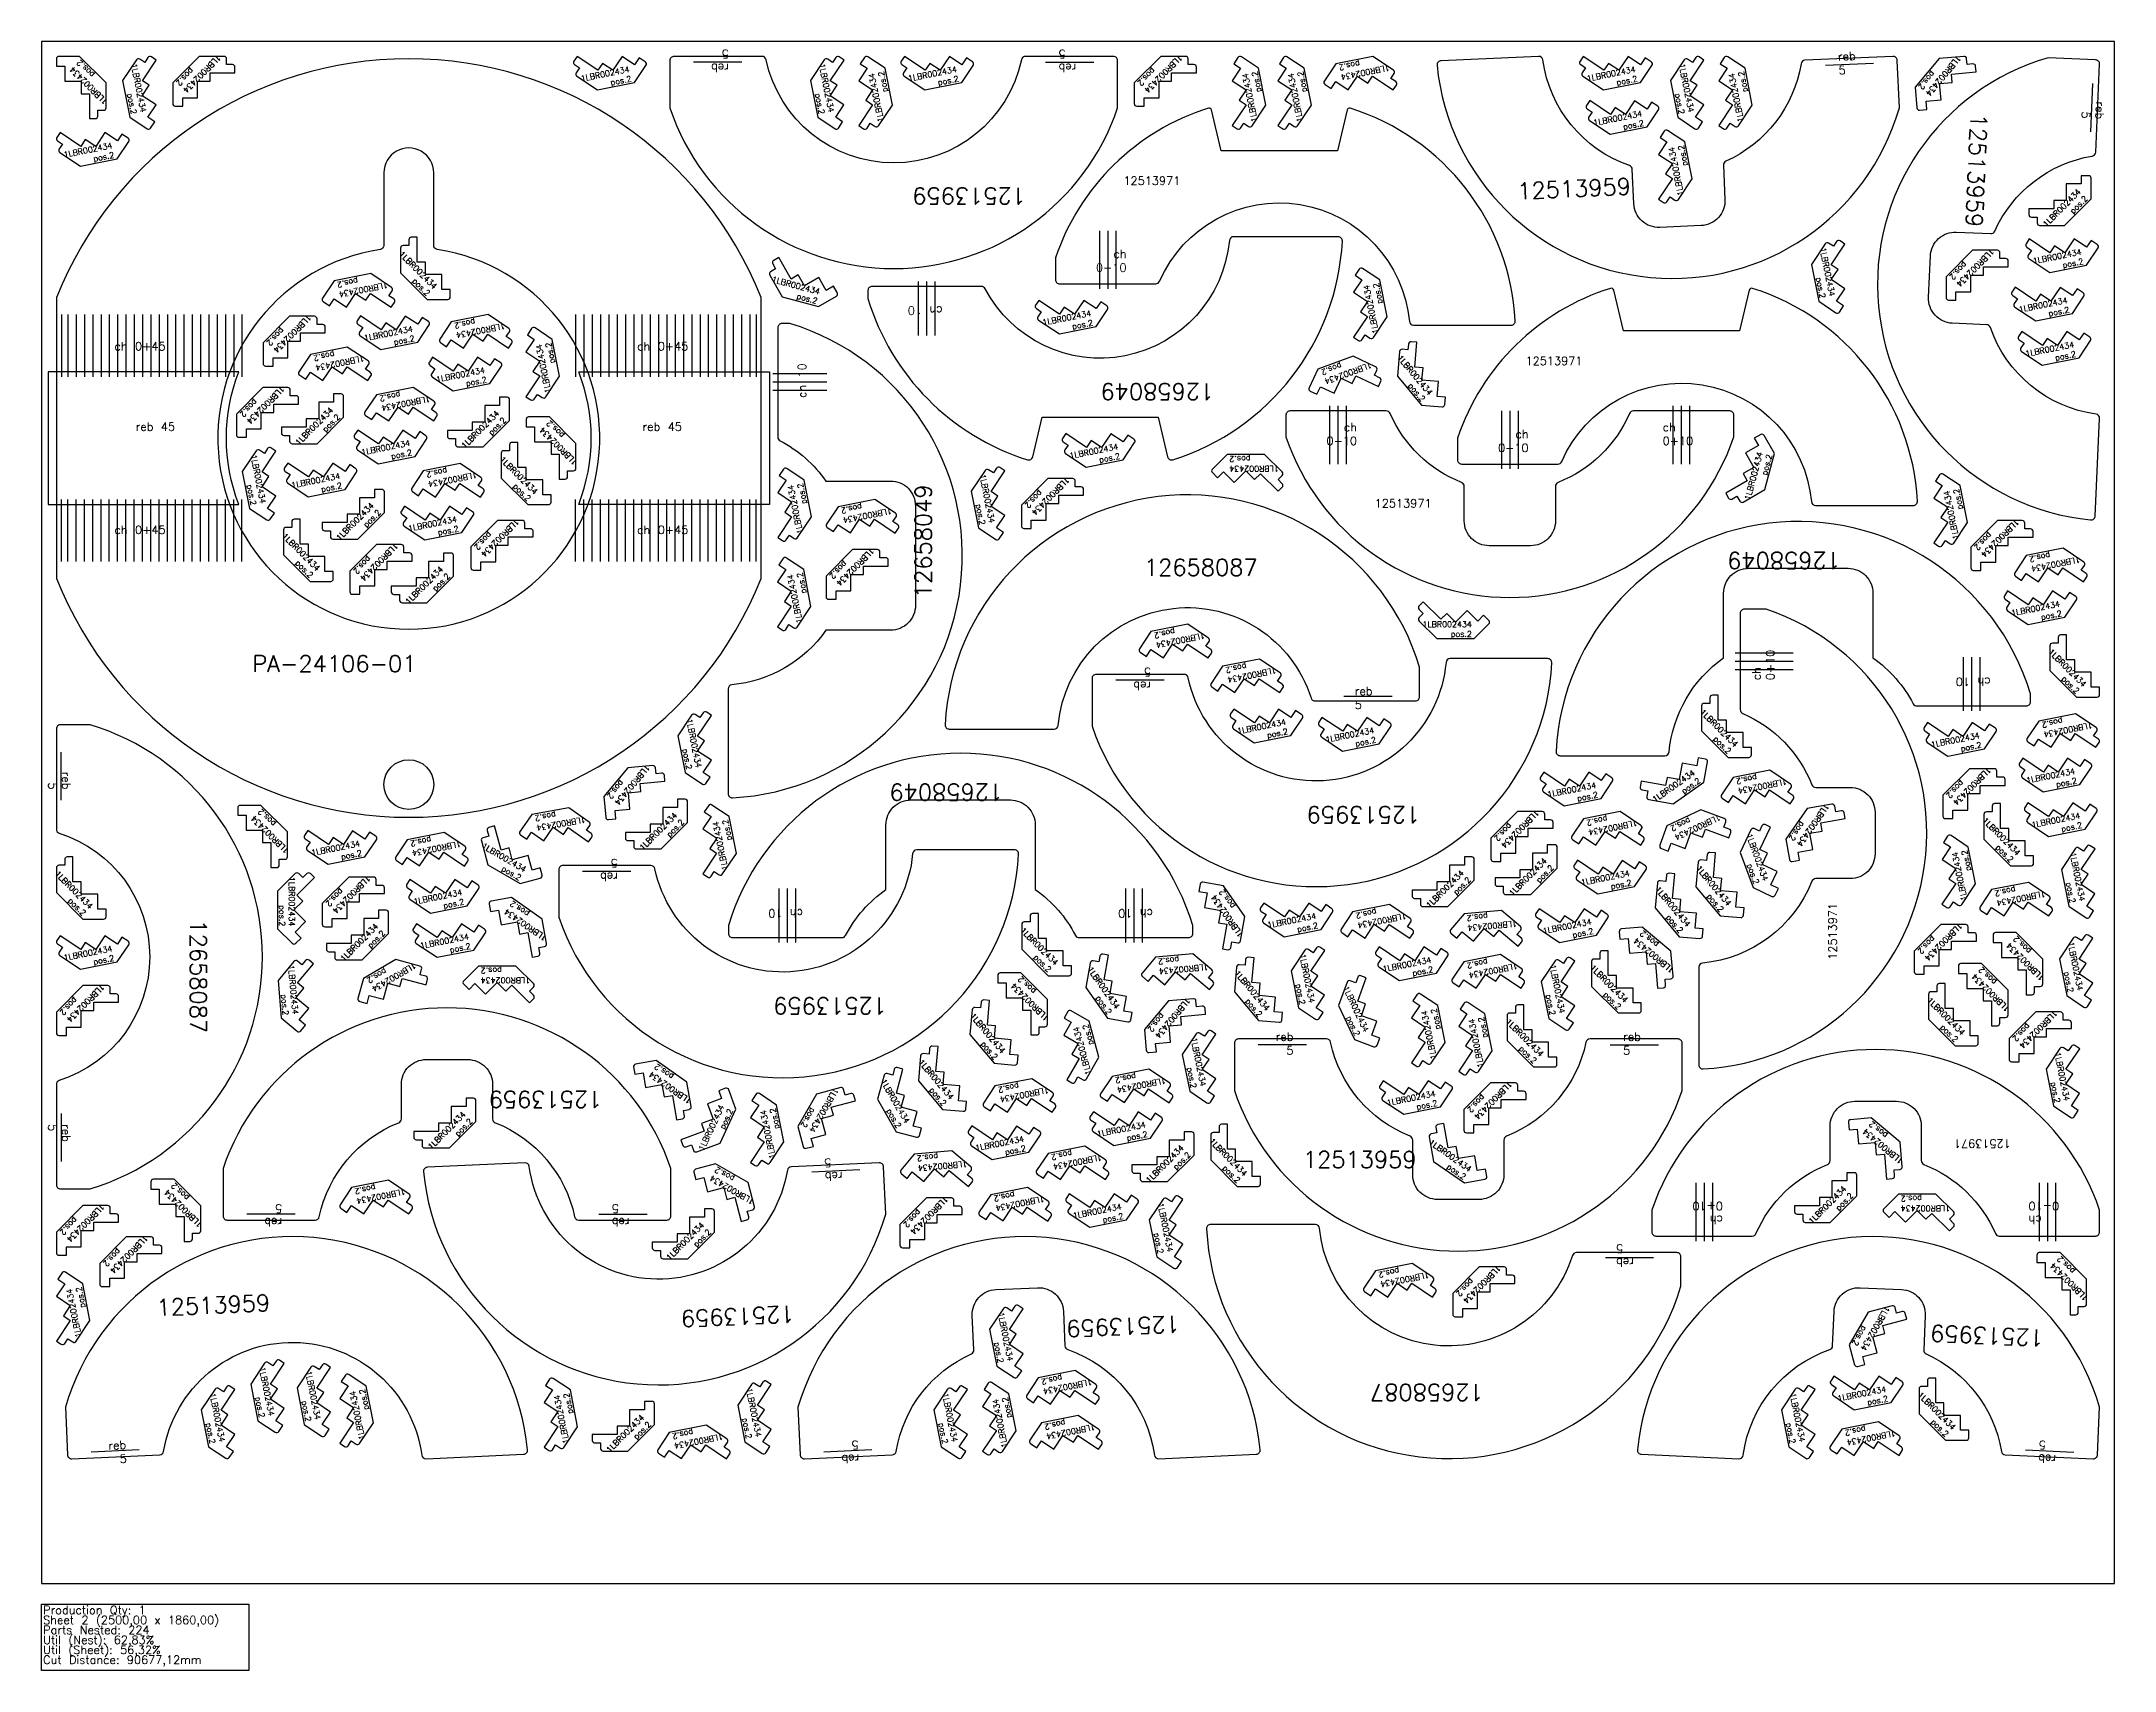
# Model space of a CAD drawing. Header units: millimetres. Extents: x 2625 to 5125, y -105 to 1860.
import ezdxf

# ---------------------------------------------------------------- set-up
doc = ezdxf.new("R2010")
doc.units = ezdxf.units.MM
for name, color, linetype in [('12513959', 7, 'Continuous'), ('12513971', 7, 'Continuous'), ('12658049', 7, 'Continuous'), ('12658087', 7, 'Continuous'), ('1LBR002434', 7, 'Continuous'), ('Chanfro', 7, 'Continuous'), ('PA-24106-01', 7, 'Continuous'), ('Rebaixo', 7, 'Continuous'), ('sheet', 24, 'Continuous'), ('Stats', 7, 'Continuous'), ('Texto', 7, 'Continuous')]:
    doc.layers.add(name, color=color, linetype=linetype)
doc.styles.get("Standard").update_dxf_attribs({"font": 'txt.shx'})

msp = doc.modelspace()

# ---------------------------------------------------------------- linework, layer by layer
at = {"layer": '12513959', "color": 2}
for points in [[(3493.9, 1842), (3387.8, 1842, 0.414214), (3382.8, 1837), (3382.8, 1779.8, 0.717624), (3922.8, 1779.8), (3922.8, 1837, 0.414214), (3917.8, 1842), (3811.7, 1842, 0.353739), (3806.8, 1838, -0.808668), (3498.8, 1838, 0.353739)], [(4653.3, 1710.7), (4655.2, 1669.2, -0.414214), (4626.5, 1637.9), (4576.6, 1635.7, -0.414214), (4545.3, 1664.3), (4543.4, 1705.8, 0.307315), (4540.1, 1710.3, -0.282196), (4435.6, 1837.7, 0.387391), (4430.5, 1842), (4312.8, 1836.7, 0.43), (4308, 1831.2, 0.826224), (4865.5, 1780), (4862.9, 1837.2, 0.414214), (4857.7, 1842), (4751.7, 1837.3, 0.353739), (4747, 1833.1, -0.250508), (4656.3, 1715.5, 0.307315)], [(4975.7, 1628.2, 0.307315), (4980.5, 1631.1, -0.250508), (5098.1, 1721.8, 0.353739), (5102.3, 1726.5), (5107, 1832.5, 0.414214), (5102.2, 1837.7), (5045, 1840.3, 0.826224), (5096.2, 1282.9, 0.43), (5101.7, 1287.6), (5107, 1405.3, 0.387391), (5102.7, 1410.5, -0.282196), (4975.3, 1514.9, 0.307315), (4970.8, 1518.3), (4929.3, 1520.1, -0.414214), (4900.7, 1551.4), (4902.9, 1601.4, -0.414214), (4934.2, 1630)], [(4441.5, 1115.6), (4323.7, 1115.6, 0.387391), (4318.8, 1111, -0.858818), (4007.9, 1092.6, 0.353739), (4003, 1096.6), (3896.9, 1096.6, 0.414214), (3891.9, 1091.6), (3891.9, 1034.3, 0.826224), (4446.5, 1110.3, 0.43)], [(3798.4, 885), (3680.6, 885, 0.387391), (3675.6, 880.5, -0.858818), (3364.8, 862.1, 0.353739), (3359.9, 866), (3253.8, 866, 0.414214), (3248.8, 861), (3248.8, 803.8, 0.826224), (3803.4, 879.7, 0.43)], [(3169, 560.4, 0.307315), (3172.2, 555.8, -0.250508), (3268, 442.3, 0.353739), (3272.9, 438.4), (3379, 438.4, 0.414214), (3384, 443.4), (3384, 500.6, 0.717624), (2844, 500.6), (2844, 443.4, 0.414214), (2849, 438.4), (2955.1, 438.4, 0.353739), (2960, 442.3, -0.250508), (3055.9, 555.8, 0.307315), (3059, 560.4), (3059, 602, -0.414214), (3089, 632), (3139, 632, -0.414214), (3169, 602)], [(4278.6, 534.8, 0.307315), (4275.4, 539.5, -0.250508), (4179.6, 652.9, 0.353739), (4174.7, 656.8), (4068.6, 656.8, 0.414214), (4063.6, 651.8), (4063.6, 594.6, 0.717624), (4603.6, 594.6), (4603.6, 651.8, 0.414214), (4598.6, 656.8), (4492.5, 656.8, 0.353739), (4487.6, 652.9, -0.250508), (4391.8, 539.5, 0.307315), (4388.6, 534.8), (4388.6, 493.2, -0.414214), (4358.6, 463.2), (4308.6, 463.2, -0.414214), (4278.6, 493.2)], [(3090.4, 502.1, 0.43), (3085.7, 496.6, 0.826224), (3643.1, 445.4), (3640.5, 502.6, 0.414214), (3635.3, 507.4), (3529.3, 502.6, 0.353739), (3524.6, 498.5, -0.858818), (3213.3, 503, 0.387391), (3208.1, 507.4)], [(3206.5, 155.8, 0.43), (3211.2, 161.3, 0.826224), (2653.8, 212.5), (2656.4, 155.3, 0.414214), (2661.6, 150.5), (2767.6, 155.3, 0.353739), (2772.3, 159.4, -0.858818), (3083.6, 154.9, 0.387391), (3088.8, 150.5)], [(3749.4, 281.8), (3747.5, 323.3, -0.414214), (3776.2, 354.6), (3826.1, 356.8, -0.414214), (3857.4, 328.2), (3859.3, 286.7, 0.307315), (3862.6, 282.2, -0.282196), (3967.1, 154.9, 0.387391), (3972.2, 150.5), (4089.9, 155.8, 0.43), (4094.7, 161.3, 0.826224), (3537.3, 212.5), (3539.8, 155.3, 0.414214), (3545, 150.5), (3651, 155.3, 0.353739), (3655.7, 159.4, -0.250508), (3746.4, 277, 0.307315)], [(4894.9, 281.8, 0.307315), (4897.8, 277, -0.250508), (4988.5, 159.4, 0.353739), (4993.2, 155.3), (5099.2, 150.5, 0.414214), (5104.5, 155.3), (5107, 212.5, 0.826224), (4549.6, 161.3, 0.43), (4554.3, 155.8), (4672, 150.5, 0.387391), (4677.2, 154.9, -0.282196), (4781.6, 282.2, 0.307315), (4785, 286.7), (4786.8, 328.2, -0.414214), (4818.1, 356.8), (4868.1, 354.6, -0.414214), (4896.7, 323.3)]]:
    msp.add_lwpolyline(points, format="xyb", close=True, dxfattribs=at)
at = {"layer": '12513971', "color": 2}
for points in [[(4199.5, 1777.4), (4187.8, 1728.2), (4047.8, 1728.2), (4036, 1777.4, 0.434973), (4032.2, 1779.5, 0.23941), (3847.8, 1598.9), (3847.8, 1572.7, 0.414214), (3852.8, 1567.7), (3968.8, 1567.7, 0.298217), (3973.4, 1570.7, -0.775159), (4274.6, 1522.2, 0.387391), (4279.6, 1517.7), (4397.4, 1517.7, 0.43), (4402.3, 1522.9, 0.31269), (4203.3, 1779.5, 0.434973)], [(4684.5, 1560), (4672.7, 1510.8), (4532.7, 1510.8), (4521, 1560, 0.434973), (4517.1, 1562.2, 0.23941), (4332.7, 1381.6), (4332.7, 1355.3, 0.414214), (4337.7, 1350.3), (4453.8, 1350.3, 0.298217), (4458.4, 1353.3, -0.775159), (4759.5, 1304.9, 0.387391), (4764.5, 1300.3), (4882.3, 1300.3, 0.43), (4887.3, 1305.6, 0.31269), (4688.3, 1562.2, 0.434973)], [(4340.8, 1281.7), (4340.8, 1323.3, 0.307315), (4337.6, 1328, -0.197795), (4251.4, 1411.3, 0.298217), (4246.8, 1414.3), (4130.8, 1414.3, 0.414214), (4125.8, 1409.3), (4125.8, 1383.1, 0.717624), (4665.8, 1383.1), (4665.8, 1409.3, 0.414214), (4660.8, 1414.3), (4544.7, 1414.3, 0.298217), (4540.1, 1411.3, -0.197795), (4453.9, 1328, 0.307315), (4450.8, 1323.3), (4450.8, 1281.7, -0.414214), (4420.8, 1251.7), (4370.8, 1251.7, -0.414214)], [(4764.6, 850.2, 0.307315), (4760, 847, -0.282196), (4628.1, 748.4, 0.387391), (4623.6, 743.4), (4623.6, 625.6, 0.43), (4628.9, 620.6, 0.826224), (4704.8, 1175.2), (4678.6, 1175.2, 0.414214), (4673.6, 1170.2), (4673.6, 1054.1, 0.298217), (4676.6, 1049.5, -0.197795), (4760, 963.4, 0.307315), (4764.6, 960.2), (4806.2, 960.2, -0.414214), (4836.2, 930.2), (4836.2, 880.2, -0.414214), (4806.2, 850.2)], [(4892, 551.7), (4892, 510.1, 0.307315), (4895.2, 505.4, -0.197795), (4981.4, 422.1, 0.298217), (4985.9, 419.1), (5102, 419.1, 0.414214), (5107, 424.1), (5107, 450.3, 0.717624), (4567, 450.3), (4567, 424.1, 0.414214), (4572, 419.1), (4688.1, 419.1, 0.298217), (4692.6, 422.1, -0.197795), (4778.8, 505.4, 0.307315), (4782, 510.1), (4782, 551.7, -0.414214), (4812, 581.7), (4862, 581.7, -0.414214)]]:
    msp.add_lwpolyline(points, format="xyb", close=True, dxfattribs=at)
at = {"layer": '12658049', "color": 2}
for points in [[(3626.7, 1564.5, 0.414214), (3621.7, 1559.5), (3621.7, 1549.9, 0.248185), (3814, 1355.4, 0.435826), (3820.4, 1359), (3831.7, 1407), (3971.7, 1407), (3983, 1359, 0.435826), (3989.3, 1355.4, 0.313253), (4193.8, 1619.2, 0.429586), (4188.8, 1624.5), (4062.5, 1624.5, 0.387226), (4057.5, 1619.9, -0.746733), (3763.1, 1561.8, 0.27887), (3758.6, 1564.5)], [(3679, 1179.8, -0.414214), (3649, 1149.8), (3571, 1149.8, -0.219706), (3457.5, 1084, 0.387226), (3453, 1079), (3453, 952.7, 0.429586), (3458.3, 947.7, 0.840577), (3527.6, 1519.8), (3518, 1519.8, 0.414214), (3513, 1514.8), (3513, 1382.9, 0.27887), (3515.7, 1378.4, -0.119347), (3571, 1329.8), (3649, 1329.8, -0.414214), (3679, 1299.8)], [(4833.6, 1194.5), (4833.6, 1116.5, -0.119347), (4882.2, 1061.1, 0.27887), (4886.6, 1058.5), (5018.6, 1058.5, 0.414214), (5023.6, 1063.5), (5023.6, 1073.1, 0.840577), (4451.5, 1003.7, 0.429586), (4456.5, 998.5), (4582.8, 998.5, 0.387226), (4587.8, 1003, -0.219706), (4653.6, 1116.5), (4653.6, 1194.5, -0.414214), (4683.6, 1224.5), (4803.6, 1224.5, -0.414214)], [(3823.4, 915.1), (3823.4, 837.1, -0.119347), (3872, 781.7, 0.27887), (3876.5, 779.1), (4008.4, 779.1, 0.414214), (4013.4, 784.1), (4013.4, 793.6, 0.742519), (3453.4, 793.6), (3453.4, 784.1, 0.414214), (3458.4, 779.1), (3590.4, 779.1, 0.27887), (3594.8, 781.7, -0.119347), (3643.4, 837.1), (3643.4, 915.1, -0.414214), (3673.4, 945.1), (3793.4, 945.1, -0.414214)]]:
    msp.add_lwpolyline(points, format="xyb", close=True, dxfattribs=at)
at = {"layer": '12658087', "color": 2}
for points in [[(4281.9, 1064.6, 0.414214), (4286.9, 1069.6), (4286.9, 1105.2, 0.840577), (3714.8, 1035.8, 0.429586), (3719.8, 1030.6), (3846.1, 1030.6, 0.387226), (3851.1, 1035.1, -0.817096), (4156, 1068.1, 0.32655), (4160.8, 1064.6)], [(2643, 602), (2643, 480.9, 0.414214), (2648, 475.9), (2683.6, 475.9, 0.742519), (2683.6, 1035.9), (2648, 1035.9, 0.414214), (2643, 1030.9), (2643, 909.8, 0.32655), (2646.5, 905, -0.731055), (2646.5, 606.7, 0.32655)], [(4597.1, 399.1), (4476, 399.1, 0.32655), (4471.3, 395.6, -0.817096), (4166.3, 428.5, 0.387226), (4161.3, 433.1), (4035, 433.1, 0.429586), (4030, 427.8, 0.840577), (4602.1, 358.5), (4602.1, 394.1, 0.414214)]]:
    msp.add_lwpolyline(points, format="xyb", close=True, dxfattribs=at)
at = {"layer": '1LBR002434', "color": 2}
for points in [[(2653, 1830), (2653, 1812), (2673, 1812), (2673, 1797), (2683, 1797), (2683, 1767), (2690, 1767, 0.414214), (2693, 1770), (2693, 1777), (2700, 1777, 0.414214), (2703, 1780), (2703, 1810), (2671, 1842), (2646, 1842, 0.414214), (2643, 1839), (2643, 1830)], [(2753.3, 1768.5), (2763.3, 1783.5), (2746.6, 1794.6), (2755, 1807.1), (2746.7, 1812.7), (2763.3, 1837.6), (2757.5, 1841.5, 0.414214), (2753.3, 1840.7), (2749.5, 1834.8), (2743.6, 1838.7, 0.414214), (2739.5, 1837.9), (2722.8, 1813), (2731.6, 1768.6), (2752.4, 1754.7, 0.414214), (2756.6, 1755.5), (2761.6, 1763)], [(2795.3, 1792), (2813.3, 1792), (2813.3, 1812), (2828.3, 1812), (2828.3, 1822), (2858.3, 1822), (2858.3, 1829, 0.414214), (2855.3, 1832), (2848.3, 1832), (2848.3, 1839, 0.414214), (2845.3, 1842), (2815.3, 1842), (2783.3, 1810), (2783.3, 1785, 0.414214), (2786.3, 1782), (2795.3, 1782)], [(3340.1, 1831.9), (3325.2, 1841.9), (3314.1, 1825.3), (3301.6, 1833.6), (3296, 1825.3), (3271.1, 1842), (3267.2, 1836.2, 0.414214), (3268, 1832), (3273.8, 1828.1), (3270, 1822.3, 0.414214), (3270.8, 1818.1), (3295.7, 1801.5), (3340.1, 1810.3), (3354, 1831.1, 0.414214), (3353.2, 1835.3), (3345.7, 1840.3)], [(3582.8, 1768.5), (3592.8, 1783.5), (3576.2, 1794.6), (3584.5, 1807.1), (3576.2, 1812.7), (3592.9, 1837.6), (3587, 1841.5, 0.414214), (3582.9, 1840.7), (3579, 1834.8), (3573.2, 1838.7, 0.414214), (3569, 1837.9), (3552.3, 1813), (3561.2, 1768.6), (3582, 1754.7, 0.414214), (3586.1, 1755.5), (3591.1, 1763)], [(3620.7, 1827.6), (3610.7, 1812.7), (3627.3, 1801.5), (3619, 1789.1), (3627.3, 1783.5), (3610.6, 1758.6), (3616.5, 1754.7, 0.414214), (3620.6, 1755.5), (3624.5, 1761.3), (3630.3, 1757.4, 0.414214), (3634.5, 1758.3), (3651.2, 1783.2), (3642.3, 1827.6), (3621.5, 1841.5, 0.414214), (3617.4, 1840.7), (3612.4, 1833.2)], [(3734.8, 1831.9), (3719.9, 1841.9), (3708.8, 1825.3), (3696.3, 1833.6), (3690.7, 1825.3), (3665.8, 1842), (3661.9, 1836.2, 0.414214), (3662.7, 1832), (3668.6, 1828.1), (3664.7, 1822.3, 0.414214), (3665.5, 1818.1), (3690.4, 1801.5), (3734.8, 1810.3), (3748.7, 1831.1, 0.414214), (3747.9, 1835.3), (3740.4, 1840.3)], [(3954.8, 1792), (3972.8, 1792), (3972.8, 1812), (3987.8, 1812), (3987.8, 1822), (4017.8, 1822), (4017.8, 1829, 0.414214), (4014.8, 1832), (4007.8, 1832), (4007.8, 1839, 0.414214), (4004.8, 1842), (3974.8, 1842), (3942.8, 1810), (3942.8, 1785, 0.414214), (3945.8, 1782), (3954.8, 1782)], [(4071.1, 1827.6), (4061.1, 1812.7), (4077.8, 1801.5), (4069.4, 1789.1), (4077.8, 1783.5), (4061.1, 1758.6), (4066.9, 1754.7, 0.414214), (4071.1, 1755.5), (4075, 1761.3), (4080.8, 1757.4, 0.414214), (4084.9, 1758.3), (4101.6, 1783.2), (4092.8, 1827.6), (4072, 1841.5, 0.414214), (4067.8, 1840.7), (4062.8, 1833.2)], [(4126.1, 1827.6), (4116.1, 1812.7), (4132.8, 1801.5), (4124.4, 1789.1), (4132.8, 1783.5), (4116.1, 1758.6), (4121.9, 1754.7, 0.414214), (4126.1, 1755.5), (4130, 1761.3), (4135.8, 1757.4, 0.414214), (4139.9, 1758.3), (4156.6, 1783.2), (4147.8, 1827.6), (4127, 1841.5, 0.414214), (4122.8, 1840.7), (4117.8, 1833.2)], [(4186, 1811.5), (4200.9, 1801.5), (4212, 1818.2), (4224.5, 1809.8), (4230.1, 1818.1), (4255, 1801.5), (4258.9, 1807.3, 0.414214), (4258.1, 1811.5), (4252.2, 1815.4), (4256.1, 1821.2, 0.414214), (4255.3, 1825.3), (4230.4, 1842), (4186, 1833.2), (4172.1, 1812.4, 0.414214), (4172.9, 1808.2), (4180.4, 1803.2)], [(4553.3, 1831.9), (4538.3, 1841.9), (4527.2, 1825.3), (4514.7, 1833.6), (4509.2, 1825.3), (4484.2, 1842), (4480.4, 1836.2, 0.414214), (4481.2, 1832), (4487, 1828.1), (4483.1, 1822.3, 0.414214), (4483.9, 1818.1), (4508.9, 1801.5), (4553.3, 1810.3), (4567.2, 1831.1, 0.414214), (4566.3, 1835.3), (4558.9, 1840.3)], [(4619.8, 1768.5), (4629.8, 1783.5), (4613.2, 1794.6), (4621.5, 1807.1), (4613.2, 1812.7), (4629.9, 1837.6), (4624.1, 1841.5, 0.414214), (4619.9, 1840.7), (4616, 1834.8), (4610.2, 1838.7, 0.414214), (4606, 1837.9), (4589.4, 1813), (4598.2, 1768.6), (4619, 1754.7, 0.414214), (4623.2, 1755.5), (4628.2, 1763)], [(4657.7, 1827.6), (4647.7, 1812.7), (4664.4, 1801.5), (4656, 1789.1), (4664.3, 1783.5), (4647.7, 1758.6), (4653.5, 1754.7, 0.414214), (4657.6, 1755.5), (4661.5, 1761.3), (4667.4, 1757.4, 0.414214), (4671.5, 1758.3), (4688.2, 1783.2), (4679.4, 1827.6), (4658.6, 1841.5, 0.414214), (4654.4, 1840.7), (4649.4, 1833.2)], [(4897.9, 1787.8), (4915.9, 1789.4), (4914.1, 1809.3), (4929.1, 1810.6), (4928.2, 1820.6), (4958.1, 1823.2), (4957.5, 1830.1, 0.414214), (4954.2, 1832.9), (4947.2, 1832.3), (4946.6, 1839.2, 0.414214), (4943.4, 1842), (4913.5, 1839.3), (4884.4, 1804.7), (4886.6, 1779.8, 0.414214), (4889.8, 1777), (4898.8, 1777.8)], [(4561.2, 1778.5), (4546.3, 1788.5), (4535.2, 1771.9), (4522.7, 1780.2), (4517.1, 1771.9), (4492.2, 1788.6), (4488.3, 1782.8, 0.414214), (4489.1, 1778.6), (4495, 1774.7), (4491.1, 1768.9, 0.414214), (4491.9, 1764.7), (4516.8, 1748.1), (4561.2, 1756.9), (4575.1, 1777.7, 0.414214), (4574.3, 1781.8), (4566.8, 1786.8)], [(2716.5, 1740), (2701.5, 1750), (2690.4, 1733.4), (2677.9, 1741.7), (2672.3, 1733.4), (2647.4, 1750.1), (2643.5, 1744.3, 0.414214), (2644.3, 1740.1), (2650.2, 1736.2), (2646.3, 1730.4, 0.414214), (2647.1, 1726.2), (2672, 1709.6), (2716.4, 1718.4), (2730.3, 1739.2, 0.414214), (2729.5, 1743.3), (2722, 1748.3)], [(4585.2, 1738.8), (4575.2, 1723.8), (4591.8, 1712.7), (4583.5, 1700.2), (4591.8, 1694.7), (4575.1, 1669.7), (4581, 1665.8, 0.414214), (4585.1, 1666.7), (4589, 1672.5), (4594.8, 1668.6, 0.414214), (4599, 1669.4), (4615.7, 1694.4), (4606.8, 1738.8), (4586, 1752.6, 0.414214), (4581.9, 1751.8), (4576.9, 1744.3)], [(5084.7, 1688.1), (5066.7, 1688.1), (5066.7, 1668.1), (5051.7, 1668.1), (5051.7, 1658.1), (5021.7, 1658.1), (5021.7, 1651.1, 0.414214), (5024.7, 1648.1), (5031.7, 1648.1), (5031.7, 1641.1, 0.414214), (5034.7, 1638.1), (5064.7, 1638.1), (5096.7, 1670.1), (5096.7, 1695.1, 0.414214), (5093.7, 1698.1), (5084.7, 1698.1)], [(3108, 1560.8), (3108, 1578.8), (3088, 1578.8), (3088, 1593.8), (3078, 1593.8), (3078, 1623.8), (3071, 1623.8, 0.414214), (3068, 1620.8), (3068, 1613.8), (3061, 1613.8, 0.414214), (3058, 1610.8), (3058, 1580.8), (3090, 1548.8), (3115, 1548.8, 0.414214), (3118, 1551.8), (3118, 1560.8)], [(4789.9, 1546.6), (4799.9, 1561.6), (4783.2, 1572.7), (4791.6, 1585.1), (4783.3, 1590.7), (4799.9, 1615.6), (4794.1, 1619.5, 0.414214), (4789.9, 1618.7), (4786.1, 1612.9), (4780.2, 1616.8, 0.414214), (4776.1, 1615.9), (4759.4, 1591), (4768.2, 1546.6), (4789, 1532.7, 0.414214), (4793.2, 1533.6), (4798.2, 1541)], [(4933.8, 1558.1), (4951.8, 1558.1), (4951.8, 1578.1), (4966.8, 1578.1), (4966.8, 1588.1), (4996.8, 1588.1), (4996.8, 1595.1, 0.414214), (4993.8, 1598.1), (4986.8, 1598.1), (4986.8, 1605.1, 0.414214), (4983.8, 1608.1), (4953.8, 1608.1), (4921.8, 1576.1), (4921.8, 1551.1, 0.414214), (4924.8, 1548.1), (4933.8, 1548.1)], [(5091.2, 1611.8), (5076.2, 1621.8), (5065.1, 1605.1), (5052.6, 1613.5), (5047.1, 1605.2), (5022.1, 1621.8), (5018.3, 1616, 0.414214), (5019.1, 1611.8), (5024.9, 1607.9), (5021, 1602.1, 0.414214), (5021.8, 1598), (5046.8, 1581.3), (5091.2, 1590.1), (5105.1, 1610.9, 0.414214), (5104.2, 1615.1), (5096.7, 1620.1)], [(2977.8, 1549.5), (2992.7, 1539.5), (3003.9, 1556.1), (3016.3, 1547.8), (3021.9, 1556.1), (3046.8, 1539.5), (3050.7, 1545.3, 0.414214), (3049.9, 1549.4), (3044.1, 1553.3), (3048, 1559.1, 0.414214), (3047.1, 1563.3), (3022.2, 1580), (2977.8, 1571.1), (2963.9, 1550.4, 0.414214), (2964.7, 1546.2), (2972.2, 1541.2)], [(3571.5, 1559.8), (3562.5, 1575.4), (3545.2, 1565.4), (3537.7, 1578.4), (3529.1, 1573.4), (3514.1, 1599.4), (3508, 1595.9, 0.414214), (3506.9, 1591.8), (3510.4, 1585.7), (3504.3, 1582.2, 0.414214), (3503.2, 1578.1), (3518.2, 1552.1), (3562, 1540.4), (3583.6, 1552.9, 0.414214), (3584.7, 1557), (3580.2, 1564.8)], [(4217.4, 1572.3), (4207.4, 1557.4), (4224, 1546.3), (4215.7, 1533.8), (4224, 1528.2), (4207.3, 1503.3), (4213.1, 1499.4, 0.414214), (4217.3, 1500.2), (4221.2, 1506), (4227, 1502.2, 0.414214), (4231.2, 1503), (4247.8, 1527.9), (4239, 1572.3), (4218.2, 1586.2, 0.414214), (4214.1, 1585.4), (4209.1, 1577.9)], [(5074.3, 1553.4), (5059.3, 1563.4), (5048.2, 1546.8), (5035.7, 1555.1), (5030.2, 1546.8), (5005.2, 1563.5), (5001.3, 1557.6, 0.414214), (5002.2, 1553.5), (5008, 1549.6), (5004.1, 1543.8, 0.414214), (5004.9, 1539.6), (5029.9, 1522.9), (5074.3, 1531.8), (5088.1, 1552.6, 0.414214), (5087.3, 1556.7), (5079.8, 1561.7)], [(2904.3, 1478.5), (2922.3, 1478.5), (2922.3, 1498.5), (2937.3, 1498.5), (2937.3, 1508.5), (2967.3, 1508.5), (2967.3, 1515.5, 0.414214), (2964.3, 1518.5), (2957.3, 1518.5), (2957.3, 1525.5, 0.414214), (2954.3, 1528.5), (2924.3, 1528.5), (2892.3, 1496.5), (2892.3, 1471.5, 0.414214), (2895.3, 1468.5), (2904.3, 1468.5)], [(3078.8, 1518.8), (3063.8, 1528.8), (3052.7, 1512.2), (3040.2, 1520.6), (3034.7, 1512.2), (3009.7, 1528.9), (3005.8, 1523.1, 0.414214), (3006.7, 1518.9), (3012.5, 1515), (3008.6, 1509.2, 0.414214), (3009.4, 1505.1), (3034.4, 1488.4), (3078.7, 1497.2), (3092.6, 1518, 0.414214), (3091.8, 1522.2), (3084.3, 1527.2)], [(3119.2, 1500.1), (3134.1, 1490.1), (3145.3, 1506.8), (3157.7, 1498.4), (3163.3, 1506.8), (3188.2, 1490.1), (3192.1, 1495.9, 0.414214), (3191.3, 1500.1), (3185.5, 1504), (3189.4, 1509.8, 0.414214), (3188.5, 1513.9), (3163.6, 1530.6), (3119.2, 1521.8), (3105.3, 1501, 0.414214), (3106.1, 1496.8), (3113.6, 1491.8)], [(3896.9, 1537.7), (3881.9, 1547.7), (3870.8, 1531.1), (3858.3, 1539.4), (3852.8, 1531.1), (3827.8, 1547.7), (3823.9, 1541.9, 0.414214), (3824.8, 1537.8), (3830.6, 1533.9), (3826.7, 1528, 0.414214), (3827.5, 1523.9), (3852.5, 1507.2), (3896.9, 1516), (3910.7, 1536.8, 0.414214), (3909.9, 1541), (3902.4, 1546)], [(3219.3, 1500.6), (3209.3, 1485.6), (3225.9, 1474.5), (3217.6, 1462), (3225.9, 1456.5), (3209.3, 1431.5), (3215.1, 1427.7, 0.414214), (3219.2, 1428.5), (3223.1, 1434.3), (3228.9, 1430.4, 0.414214), (3233.1, 1431.2), (3249.8, 1456.2), (3240.9, 1500.6), (3220.2, 1514.5, 0.414214), (3216, 1513.6), (3211, 1506.2)], [(5082.2, 1500), (5067.3, 1510), (5056.2, 1493.4), (5043.7, 1501.7), (5038.1, 1493.4), (5013.2, 1510), (5009.3, 1504.2, 0.414214), (5010.1, 1500.1), (5015.9, 1496.2), (5012, 1490.3, 0.414214), (5012.9, 1486.2), (5037.8, 1469.5), (5082.2, 1478.4), (5096.1, 1499.1, 0.414214), (5095.3, 1503.3), (5087.8, 1508.3)], [(2949.4, 1461), (2964.4, 1451), (2975.5, 1467.6), (2988, 1459.2), (2993.5, 1467.6), (3018.5, 1450.9), (3022.4, 1456.7, 0.414214), (3021.5, 1460.9), (3015.7, 1464.8), (3019.6, 1470.6, 0.414214), (3018.8, 1474.7), (2993.8, 1491.4), (2949.4, 1482.6), (2935.6, 1461.8, 0.414214), (2936.4, 1457.6), (2943.9, 1452.6)], [(3165.7, 1469), (3150.8, 1479), (3139.7, 1462.4), (3127.2, 1470.7), (3121.6, 1462.4), (3096.7, 1479.1), (3092.8, 1473.3, 0.414214), (3093.6, 1469.1), (3099.5, 1465.2), (3095.6, 1459.4, 0.414214), (3096.4, 1455.2), (3121.3, 1438.6), (3165.7, 1447.4), (3179.6, 1468.2, 0.414214), (3178.8, 1472.3), (3171.3, 1477.3)], [(4167.5, 1443.4), (4183.8, 1435.8), (4192.2, 1453.9), (4205.8, 1447.6), (4210.1, 1456.7), (4237.2, 1444), (4240.2, 1450.3, 0.414214), (4238.7, 1454.3), (4232.4, 1457.3), (4235.4, 1463.6, 0.414214), (4233.9, 1467.6), (4206.7, 1480.3), (4164.2, 1464.8), (4153.6, 1442.2, 0.414214), (4155.1, 1438.2), (4163.2, 1434.4)], [(4308.2, 1431.8), (4309.7, 1449.7), (4289.8, 1451.5), (4291.1, 1466.4), (4281.2, 1467.3), (4283.8, 1497.2), (4276.8, 1497.8, 0.414214), (4273.5, 1495), (4272.9, 1488.1), (4266, 1488.7, 0.414214), (4262.7, 1486), (4260.1, 1456.1), (4289.2, 1421.4), (4314.1, 1419.2, 0.414214), (4317.3, 1421.9), (4318.1, 1430.9)], [(2872.1, 1392.6), (2890.1, 1392.6), (2890.1, 1412.6), (2905.1, 1412.6), (2905.1, 1422.6), (2935.1, 1422.6), (2935.1, 1429.6, 0.414214), (2932.1, 1432.6), (2925.1, 1432.6), (2925.1, 1439.6, 0.414214), (2922.1, 1442.6), (2892.1, 1442.6), (2860.1, 1410.6), (2860.1, 1385.6, 0.414214), (2863.1, 1382.6), (2872.1, 1382.6)], [(2977.3, 1424.8), (2959.3, 1424.8), (2959.3, 1404.8), (2944.3, 1404.8), (2944.3, 1394.8), (2914.3, 1394.8), (2914.3, 1387.8, 0.414214), (2917.3, 1384.8), (2924.3, 1384.8), (2924.3, 1377.8, 0.414214), (2927.3, 1374.8), (2957.3, 1374.8), (2989.3, 1406.8), (2989.3, 1431.8, 0.414214), (2986.3, 1434.8), (2977.3, 1434.8)], [(3029, 1412.2), (3043.9, 1402.2), (3055, 1418.9), (3067.5, 1410.5), (3073.1, 1418.8), (3098, 1402.2), (3101.9, 1408, 0.414214), (3101.1, 1412.2), (3095.3, 1416.1), (3099.2, 1421.9, 0.414214), (3098.3, 1426), (3073.4, 1442.7), (3029, 1433.9), (3015.1, 1413.1, 0.414214), (3015.9, 1408.9), (3023.4, 1403.9)], [(3177.5, 1420.9), (3159.5, 1420.9), (3159.5, 1400.9), (3144.5, 1400.9), (3144.5, 1390.9), (3114.5, 1390.9), (3114.5, 1383.9, 0.414214), (3117.5, 1380.9), (3124.5, 1380.9), (3124.5, 1373.9, 0.414214), (3127.5, 1370.9), (3157.5, 1370.9), (3189.5, 1402.9), (3189.5, 1427.9, 0.414214), (3186.5, 1430.9), (3177.5, 1430.9)], [(3219.5, 1395.1), (3219.5, 1377.1), (3239.5, 1377.1), (3239.5, 1362.1), (3249.5, 1362.1), (3249.5, 1332.1), (3256.5, 1332.1, 0.414214), (3259.5, 1335.1), (3259.5, 1342.1), (3266.5, 1342.1, 0.414214), (3269.5, 1345.1), (3269.5, 1375.1), (3237.5, 1407.1), (3212.5, 1407.1, 0.414214), (3209.5, 1404.1), (3209.5, 1395.1)], [(3075.5, 1381.1), (3060.6, 1391.1), (3049.5, 1374.5), (3037, 1382.8), (3031.4, 1374.5), (3006.5, 1391.2), (3002.6, 1385.4, 0.414214), (3003.4, 1381.2), (3009.2, 1377.3), (3005.4, 1371.5, 0.414214), (3006.2, 1367.3), (3031.1, 1350.7), (3075.5, 1359.5), (3089.4, 1380.3, 0.414214), (3088.6, 1384.4), (3081.1, 1389.4)], [(3229.5, 1313.3), (3229.5, 1331.3), (3209.5, 1331.3), (3209.5, 1346.3), (3199.5, 1346.3), (3199.5, 1376.3), (3192.5, 1376.3, 0.414214), (3189.5, 1373.3), (3189.5, 1366.3), (3182.5, 1366.3, 0.414214), (3179.5, 1363.3), (3179.5, 1333.3), (3211.5, 1301.3), (3236.5, 1301.3, 0.414214), (3239.5, 1304.3), (3239.5, 1313.3)], [(3929.4, 1376.9), (3914.5, 1386.9), (3903.3, 1370.3), (3890.9, 1378.6), (3885.3, 1370.3), (3860.4, 1387), (3856.5, 1381.1, 0.414214), (3857.3, 1377), (3863.1, 1373.1), (3859.2, 1367.3, 0.414214), (3860.1, 1363.1), (3885, 1346.4), (3929.4, 1355.3), (3943.3, 1376.1, 0.414214), (3942.5, 1380.2), (3935, 1385.2)], [(4695.6, 1372.7), (4680, 1363.7), (4690, 1346.3), (4677, 1338.8), (4682, 1330.2), (4656.1, 1315.2), (4659.6, 1309.1, 0.414214), (4663.6, 1308), (4669.7, 1311.5), (4673.2, 1305.5, 0.414214), (4677.3, 1304.4), (4703.3, 1319.4), (4715, 1363.1), (4702.5, 1384.7, 0.414214), (4698.4, 1385.8), (4690.6, 1381.3)], [(2897.6, 1296.8), (2907.6, 1311.7), (2891, 1322.8), (2899.3, 1335.3), (2891, 1340.9), (2907.7, 1365.8), (2901.8, 1369.7, 0.414214), (2897.7, 1368.9), (2893.8, 1363), (2888, 1366.9, 0.414214), (2883.8, 1366.1), (2867.1, 1341.2), (2876, 1296.8), (2896.8, 1282.9, 0.414214), (2900.9, 1283.7), (2905.9, 1291.2)], [(2991.1, 1341.3), (2976.2, 1351.3), (2965, 1334.7), (2952.6, 1343), (2947, 1334.7), (2922.1, 1351.4), (2918.2, 1345.6, 0.414214), (2919, 1341.4), (2924.8, 1337.5), (2920.9, 1331.7, 0.414214), (2921.8, 1327.5), (2946.7, 1310.9), (2991.1, 1319.7), (3005, 1340.5, 0.414214), (3004.2, 1344.6), (2996.7, 1349.6)], [(3085.4, 1320.4), (3100.3, 1310.4), (3111.4, 1327), (3123.9, 1318.7), (3129.5, 1327), (3154.4, 1310.3), (3158.3, 1316.2, 0.414214), (3157.5, 1320.3), (3151.6, 1324.2), (3155.5, 1330, 0.414214), (3154.7, 1334.2), (3129.8, 1350.9), (3085.4, 1342), (3071.5, 1321.2, 0.414214), (3072.3, 1317.1), (3079.8, 1312.1)], [(4050.5, 1340.7), (4063.2, 1328), (4077.4, 1342.1), (4088, 1331.5), (4095, 1338.6), (4116.2, 1317.4), (4121.2, 1322.3, 0.414214), (4121.2, 1326.6), (4116.2, 1331.5), (4121.2, 1336.5, 0.414214), (4121.2, 1340.7), (4100, 1361.9), (4054.7, 1361.9), (4037, 1344.2, 0.414214), (4037, 1340), (4043.4, 1333.6)], [(3523.1, 1330.8), (3513.1, 1315.9), (3529.7, 1304.7), (3521.4, 1292.3), (3529.7, 1286.7), (3513, 1261.8), (3518.8, 1257.9, 0.414214), (3523, 1258.7), (3526.9, 1264.5), (3532.7, 1260.6, 0.414214), (3536.9, 1261.5), (3553.5, 1286.4), (3544.7, 1330.8), (3523.9, 1344.7, 0.414214), (3519.7, 1343.9), (3514.7, 1336.4)], [(3776.7, 1273.2), (3786.7, 1288.1), (3770.1, 1299.2), (3778.4, 1311.7), (3770.1, 1317.3), (3786.7, 1342.2), (3780.9, 1346.1, 0.414214), (3776.8, 1345.3), (3772.9, 1339.5), (3767.1, 1343.3, 0.414214), (3762.9, 1342.5), (3746.2, 1317.6), (3755.1, 1273.2), (3775.8, 1259.3, 0.414214), (3780, 1260.1), (3785, 1267.6)], [(3818.7, 1282.7), (3836.7, 1282.7), (3836.7, 1302.7), (3851.7, 1302.7), (3851.7, 1312.7), (3881.7, 1312.7), (3881.7, 1319.7, 0.414214), (3878.7, 1322.7), (3871.7, 1322.7), (3871.7, 1329.7, 0.414214), (3868.7, 1332.7), (3838.7, 1332.7), (3806.7, 1300.7), (3806.7, 1275.7, 0.414214), (3809.7, 1272.7), (3818.7, 1272.7)], [(4917.2, 1324.2), (4907.2, 1309.3), (4923.8, 1298.2), (4915.5, 1285.7), (4923.8, 1280.1), (4907.1, 1255.2), (4912.9, 1251.3, 0.414214), (4917.1, 1252.1), (4921, 1257.9), (4926.8, 1254.1, 0.414214), (4931, 1254.9), (4947.6, 1279.8), (4938.8, 1324.2), (4918, 1338.1, 0.414214), (4913.9, 1337.3), (4908.9, 1329.8)], [(3026.5, 1309.7), (3008.5, 1309.7), (3008.5, 1289.7), (2993.5, 1289.7), (2993.5, 1279.7), (2963.5, 1279.7), (2963.5, 1272.7, 0.414214), (2966.5, 1269.7), (2973.5, 1269.7), (2973.5, 1262.7, 0.414214), (2976.5, 1259.7), (3006.5, 1259.7), (3038.5, 1291.7), (3038.5, 1316.7, 0.414214), (3035.5, 1319.7), (3026.5, 1319.7)], [(3585.6, 1277.1), (3600.5, 1267.1), (3611.7, 1283.7), (3624.1, 1275.4), (3629.7, 1283.7), (3654.6, 1267), (3658.5, 1272.9, 0.414214), (3657.7, 1277), (3651.9, 1280.9), (3655.8, 1286.7, 0.414214), (3654.9, 1290.9), (3630, 1307.6), (3585.6, 1298.7), (3571.7, 1277.9, 0.414214), (3572.5, 1273.8), (3580, 1268.8)], [(2966.9, 1220.8), (2966.9, 1238.8), (2946.9, 1238.8), (2946.9, 1253.8), (2936.9, 1253.8), (2936.9, 1283.8), (2929.9, 1283.8, 0.414214), (2926.9, 1280.8), (2926.9, 1273.8), (2919.9, 1273.8, 0.414214), (2916.9, 1270.8), (2916.9, 1240.8), (2948.9, 1208.8), (2973.9, 1208.8, 0.414214), (2976.9, 1211.8), (2976.9, 1220.8)], [(3131.9, 1289.3), (3116.9, 1299.3), (3105.8, 1282.7), (3093.4, 1291), (3087.8, 1282.7), (3062.9, 1299.3), (3059, 1293.5, 0.414214), (3059.8, 1289.4), (3065.6, 1285.5), (3061.7, 1279.7, 0.414214), (3062.6, 1275.5), (3087.5, 1258.8), (3131.9, 1267.7), (3145.8, 1288.4, 0.414214), (3145, 1292.6), (3137.5, 1297.6)], [(3154.8, 1232.3), (3172.8, 1232.3), (3172.8, 1252.3), (3187.8, 1252.3), (3187.8, 1262.3), (3217.8, 1262.3), (3217.8, 1269.3, 0.414214), (3214.8, 1272.3), (3207.8, 1272.3), (3207.8, 1279.3, 0.414214), (3204.8, 1282.3), (3174.8, 1282.3), (3142.8, 1250.3), (3142.8, 1225.3, 0.414214), (3145.8, 1222.3), (3154.8, 1222.3)], [(4963.7, 1232), (4981.7, 1232), (4981.7, 1252), (4996.7, 1252), (4996.7, 1262), (5026.7, 1262), (5026.7, 1269, 0.414214), (5023.7, 1272), (5016.7, 1272), (5016.7, 1279, 0.414214), (5013.7, 1282), (4983.7, 1282), (4951.7, 1250), (4951.7, 1225, 0.414214), (4954.7, 1222), (4963.7, 1222)], [(3008.9, 1203.2), (3026.9, 1203.2), (3026.9, 1223.2), (3041.9, 1223.2), (3041.9, 1233.2), (3071.9, 1233.2), (3071.9, 1240.2, 0.414214), (3068.9, 1243.2), (3061.9, 1243.2), (3061.9, 1250.2, 0.414214), (3058.9, 1253.2), (3028.9, 1253.2), (2996.9, 1221.2), (2996.9, 1196.2, 0.414214), (2999.9, 1193.2), (3008.9, 1193.2)], [(3109.9, 1232.9), (3091.9, 1232.9), (3091.9, 1212.9), (3076.9, 1212.9), (3076.9, 1202.9), (3046.9, 1202.9), (3046.9, 1195.9, 0.414214), (3049.9, 1192.9), (3056.9, 1192.9), (3056.9, 1185.9, 0.414214), (3059.9, 1182.9), (3089.9, 1182.9), (3121.9, 1214.9), (3121.9, 1239.9, 0.414214), (3118.9, 1242.9), (3109.9, 1242.9)], [(3522.6, 1223), (3512.6, 1208.1), (3529.2, 1197), (3520.9, 1184.5), (3529.2, 1178.9), (3512.5, 1154), (3518.3, 1150.1, 0.414214), (3522.5, 1150.9), (3526.4, 1156.7), (3532.2, 1152.9, 0.414214), (3536.4, 1153.7), (3553, 1178.6), (3544.2, 1223), (3523.4, 1236.9, 0.414214), (3519.2, 1236.1), (3514.2, 1228.6)], [(3583.2, 1197.2), (3601.2, 1197.2), (3601.2, 1217.2), (3616.2, 1217.2), (3616.2, 1227.2), (3646.2, 1227.2), (3646.2, 1234.2, 0.414214), (3643.2, 1237.2), (3636.2, 1237.2), (3636.2, 1244.2, 0.414214), (3633.2, 1247.2), (3603.2, 1247.2), (3571.2, 1215.2), (3571.2, 1190.2, 0.414214), (3574.2, 1187.2), (3583.2, 1187.2)], [(5018.6, 1218.3), (5033.5, 1208.3), (5044.6, 1224.9), (5057.1, 1216.6), (5062.7, 1224.9), (5087.6, 1208.3), (5091.5, 1214.1, 0.414214), (5090.7, 1218.2), (5084.9, 1222.1), (5088.7, 1227.9, 0.414214), (5087.9, 1232.1), (5063, 1248.8), (5018.6, 1239.9), (5004.7, 1219.2, 0.414214), (5005.5, 1215), (5013, 1210)], [(4357.1, 1160.9), (4344.4, 1173.6), (4330.2, 1159.5), (4319.6, 1170.1), (4312.5, 1163), (4291.3, 1184.2), (4286.4, 1179.3, 0.414214), (4286.4, 1175), (4291.3, 1170.1), (4286.4, 1165.1, 0.414214), (4286.4, 1160.9), (4307.6, 1139.7), (4352.9, 1139.7), (4370.5, 1157.4, 0.414214), (4370.5, 1161.6), (4364.2, 1168)], [(5065.1, 1187.2), (5050.2, 1197.2), (5039.1, 1180.6), (5026.6, 1188.9), (5021, 1180.6), (4996.1, 1197.3), (4992.2, 1191.4, 0.414214), (4993, 1187.3), (4998.8, 1183.4), (4995, 1177.6, 0.414214), (4995.8, 1173.4), (5020.7, 1156.7), (5065.1, 1165.6), (5079, 1186.4, 0.414214), (5078.2, 1190.5), (5070.7, 1195.5)], [(3963, 1126.6), (3978, 1116.6), (3989.1, 1133.2), (4001.6, 1124.8), (4007.1, 1133.2), (4032.1, 1116.5), (4036, 1122.3, 0.414214), (4035.1, 1126.5), (4029.3, 1130.4), (4033.2, 1136.2, 0.414214), (4032.4, 1140.3), (4007.4, 1157), (3963, 1148.2), (3949.2, 1127.4, 0.414214), (3950, 1123.2), (3957.5, 1118.2)], [(5097, 1081.1), (5097, 1099.1), (5077, 1099.1), (5077, 1114.1), (5067, 1114.1), (5067, 1144.1), (5060, 1144.1, 0.414214), (5057, 1141.1), (5057, 1134.1), (5050, 1134.1, 0.414214), (5047, 1131.1), (5047, 1101.1), (5079, 1069.1), (5104, 1069.1, 0.414214), (5107, 1072.1), (5107, 1081.1)], [(4049.3, 1084.7), (4064.3, 1074.7), (4075.4, 1091.3), (4087.9, 1083), (4093.4, 1091.3), (4118.4, 1074.6), (4122.2, 1080.5, 0.414214), (4121.4, 1084.6), (4115.6, 1088.5), (4119.5, 1094.3, 0.414214), (4118.7, 1098.5), (4093.7, 1115.1), (4049.3, 1106.3), (4035.4, 1085.5, 0.414214), (4036.3, 1081.4), (4043.8, 1076.4)], [(3422.9, 978.1), (3432.9, 993), (3416.3, 1004.1), (3424.6, 1016.6), (3416.3, 1022.2), (3433, 1047.1), (3427.2, 1051, 0.414214), (3423, 1050.2), (3419.1, 1044.4), (3413.3, 1048.2, 0.414214), (3409.1, 1047.4), (3392.5, 1022.5), (3401.3, 978.1), (3422.1, 964.2, 0.414214), (3426.3, 965), (3431.3, 972.5)], [(4131.8, 1044.6), (4116.9, 1054.6), (4105.8, 1038), (4093.3, 1046.3), (4087.7, 1038), (4062.8, 1054.7), (4058.9, 1048.9, 0.414214), (4059.7, 1044.7), (4065.5, 1040.8), (4061.6, 1035, 0.414214), (4062.5, 1030.8), (4087.4, 1014.2), (4131.8, 1023), (4145.7, 1043.8, 0.414214), (4144.9, 1047.9), (4137.4, 1052.9)], [(4677, 1008.5), (4677, 1026.5), (4657, 1026.5), (4657, 1041.5), (4647, 1041.5), (4647, 1071.5), (4640, 1071.5, 0.414214), (4637, 1068.5), (4637, 1061.5), (4630, 1061.5, 0.414214), (4627, 1058.5), (4627, 1028.5), (4659, 996.5), (4684, 996.5, 0.414214), (4687, 999.5), (4687, 1008.5)], [(4238.3, 1034.5), (4223.3, 1044.5), (4212.2, 1027.9), (4199.7, 1036.2), (4194.2, 1027.9), (4169.2, 1044.6), (4165.3, 1038.8, 0.414214), (4166.2, 1034.6), (4172, 1030.7), (4168.1, 1024.9, 0.414214), (4168.9, 1020.7), (4193.9, 1004.1), (4238.2, 1012.9), (4252.1, 1033.7, 0.414214), (4251.3, 1037.8), (4243.8, 1042.8)], [(4968.3, 1028.4), (4953.3, 1038.4), (4942.2, 1021.8), (4929.8, 1030.1), (4924.2, 1021.8), (4899.3, 1038.5), (4895.4, 1032.6, 0.414214), (4896.2, 1028.5), (4902, 1024.6), (4898.1, 1018.8, 0.414214), (4899, 1014.6), (4923.9, 997.9), (4968.3, 1006.8), (4982.2, 1027.6, 0.414214), (4981.3, 1031.7), (4973.9, 1036.7)], [(5033.5, 1018.6), (5048.5, 1008.6), (5059.6, 1025.2), (5072.1, 1016.9), (5077.7, 1025.2), (5102.6, 1008.6), (5106.5, 1014.4, 0.414214), (5105.7, 1018.5), (5099.8, 1022.4), (5103.7, 1028.2, 0.414214), (5102.9, 1032.4), (5078, 1049.1), (5033.6, 1040.2), (5019.7, 1019.5, 0.414214), (5020.5, 1015.3), (5028, 1010.3)], [(3316.8, 932.3), (3334.7, 933.9), (3333, 953.8), (3347.9, 955.1), (3347, 965.1), (3376.9, 967.7), (3376.3, 974.7, 0.414214), (3373.1, 977.4), (3366.1, 976.8), (3365.5, 983.8, 0.414214), (3362.2, 986.5), (3332.3, 983.9), (3303.2, 949.2), (3305.4, 924.3, 0.414214), (3308.7, 921.6), (3317.6, 922.4)], [(4505.8, 968.5), (4490.9, 978.5), (4479.8, 961.8), (4467.3, 970.2), (4461.7, 961.9), (4436.8, 978.5), (4432.9, 972.7, 0.414214), (4433.7, 968.5), (4439.6, 964.7), (4435.7, 958.8, 0.414214), (4436.5, 954.7), (4461.4, 938), (4505.8, 946.8), (4519.7, 967.6, 0.414214), (4518.9, 971.8), (4511.4, 976.8)], [(4621.3, 986.2), (4603.5, 989.4), (4600.1, 969.7), (4585.3, 972.3), (4583.5, 962.4), (4554, 967.6), (4552.8, 960.7, 0.414214), (4555.2, 957.3), (4562.1, 956), (4560.9, 949.1, 0.414214), (4563.3, 945.7), (4592.9, 940.5), (4629.9, 966.4), (4634.3, 991, 0.414214), (4631.9, 994.5), (4623, 996.1)], [(4664.9, 950.5), (4679.9, 940.5), (4691, 957.2), (4703.5, 948.8), (4709, 957.2), (4734, 940.5), (4737.8, 946.3, 0.414214), (4737, 950.5), (4731.2, 954.4), (4735.1, 960.2, 0.414214), (4734.3, 964.3), (4709.3, 981), (4664.9, 972.2), (4651, 951.4, 0.414214), (4651.9, 947.2), (4659.3, 942.2)], [(4930, 932.7), (4948, 932.7), (4948, 952.7), (4963, 952.7), (4963, 962.7), (4993, 962.7), (4993, 969.7, 0.414214), (4990, 972.7), (4983, 972.7), (4983, 979.7, 0.414214), (4980, 982.7), (4950, 982.7), (4918, 950.7), (4918, 925.7, 0.414214), (4921, 922.7), (4930, 922.7)], [(5083.3, 985.4), (5068.4, 995.4), (5057.2, 978.7), (5044.8, 987.1), (5039.2, 978.7), (5014.3, 995.4), (5010.4, 989.6, 0.414214), (5011.2, 985.4), (5017, 981.5), (5013.1, 975.7, 0.414214), (5014, 971.6), (5038.9, 954.9), (5083.3, 963.7), (5097.2, 984.5, 0.414214), (5096.4, 988.7), (5088.9, 993.7)], [(2871.7, 926.6), (2871.7, 908.6), (2891.7, 908.6), (2891.7, 893.6), (2901.7, 893.6), (2901.7, 863.6), (2908.7, 863.6, 0.414214), (2911.7, 866.6), (2911.7, 873.6), (2918.7, 873.6, 0.414214), (2921.7, 876.6), (2921.7, 906.6), (2889.7, 938.6), (2864.7, 938.6, 0.414214), (2861.7, 935.6), (2861.7, 926.6)], [(3215.9, 906.1), (3230.7, 895.8), (3242.2, 912.2), (3254.4, 903.6), (3260.2, 911.8), (3284.8, 894.6), (3288.8, 900.3, 0.414214), (3288, 904.5), (3282.3, 908.5), (3286.3, 914.2, 0.414214), (3285.6, 918.4), (3261, 935.6), (3216.4, 927.7), (3202.1, 907.3, 0.414214), (3202.8, 903.1), (3210.2, 897.9)], [(3392.2, 936), (3374.2, 936), (3374.2, 916), (3359.2, 916), (3359.2, 906), (3329.2, 906), (3329.2, 899, 0.414214), (3332.2, 896), (3339.2, 896), (3339.2, 889, 0.414214), (3342.2, 886), (3372.2, 886), (3404.2, 918), (3404.2, 943, 0.414214), (3401.2, 946), (3392.2, 946)], [(3432.6, 925.1), (3422.6, 910.2), (3439.3, 899), (3430.9, 886.6), (3439.2, 881), (3422.6, 856.1), (3428.4, 852.2, 0.414214), (3432.6, 853), (3436.4, 858.8), (3442.3, 854.9, 0.414214), (3446.4, 855.8), (3463.1, 880.7), (3454.3, 925.1), (3433.5, 939, 0.414214), (3429.3, 938.2), (3424.3, 930.7)], [(4384.9, 881), (4402.9, 881), (4402.9, 901), (4417.9, 901), (4417.9, 911), (4447.9, 911), (4447.9, 918, 0.414214), (4444.9, 921), (4437.9, 921), (4437.9, 928, 0.414214), (4434.9, 931), (4404.9, 931), (4372.9, 899), (4372.9, 874, 0.414214), (4375.9, 871), (4384.9, 871)], [(4484.5, 900.6), (4499.5, 890.6), (4510.6, 907.2), (4523.1, 898.9), (4528.6, 907.2), (4553.6, 890.5), (4557.5, 896.3, 0.414214), (4556.6, 900.5), (4550.8, 904.4), (4554.7, 910.2, 0.414214), (4553.9, 914.4), (4528.9, 931), (4484.5, 922.2), (4470.7, 901.4, 0.414214), (4471.5, 897.3), (4479, 892.3)], [(4590.3, 892.8), (4607.3, 886.7), (4614.1, 905.5), (4628.2, 900.3), (4631.6, 909.7), (4659.8, 899.5), (4662.2, 906, 0.414214), (4660.4, 909.9), (4653.8, 912.3), (4656.2, 918.9, 0.414214), (4654.4, 922.7), (4626.2, 933), (4585.2, 913.8), (4576.7, 890.4, 0.414214), (4578.5, 886.5), (4586.9, 883.4)], [(4743.5, 882.2), (4761.2, 885.3), (4757.7, 905), (4772.5, 907.6), (4770.8, 917.5), (4800.3, 922.7), (4799.1, 929.6, 0.414214), (4795.6, 932), (4788.7, 930.8), (4787.5, 937.7, 0.414214), (4784, 940.1), (4754.5, 934.9), (4728.5, 897.8), (4732.9, 873.2, 0.414214), (4736.3, 870.8), (4745.2, 872.4)], [(5017.4, 877.7), (5017.4, 895.7), (4997.4, 895.7), (4997.4, 910.7), (4987.4, 910.7), (4987.4, 940.7), (4980.4, 940.7, 0.414214), (4977.4, 937.7), (4977.4, 930.7), (4970.4, 930.7, 0.414214), (4967.4, 927.7), (4967.4, 897.7), (4999.4, 865.7), (5024.4, 865.7, 0.414214), (5027.4, 868.7), (5027.4, 877.7)], [(5089.7, 931.6), (5074.7, 941.6), (5063.6, 925), (5051.1, 933.3), (5045.5, 925), (5020.6, 941.7), (5016.7, 935.9, 0.414214), (5017.5, 931.7), (5023.4, 927.8), (5019.5, 922, 0.414214), (5020.3, 917.8), (5045.2, 901.2), (5089.6, 910), (5103.5, 930.8, 0.414214), (5102.7, 934.9), (5095.2, 939.9)], [(3015.1, 898), (3000.2, 908), (2989.1, 891.4), (2976.6, 899.7), (2971, 891.4), (2946.1, 908.1), (2942.2, 902.3, 0.414214), (2943, 898.1), (2948.9, 894.2), (2945, 888.4, 0.414214), (2945.8, 884.2), (2970.7, 867.6), (3015.1, 876.4), (3029, 897.2, 0.414214), (3028.2, 901.3), (3020.7, 906.3)], [(3066.1, 875.5), (3081, 865.5), (3092.1, 882.1), (3104.6, 873.8), (3110.2, 882.1), (3135.1, 865.4), (3139, 871.3, 0.414214), (3138.2, 875.4), (3132.4, 879.3), (3136.2, 885.1, 0.414214), (3135.4, 889.3), (3110.5, 906), (3066.1, 897.1), (3052.2, 876.3, 0.414214), (3053, 872.2), (3060.5, 867.2)], [(3216.7, 860.6), (3212.1, 878), (3192.7, 872.8), (3188.9, 887.3), (3179.2, 884.7), (3171.4, 913.7), (3164.7, 911.9, 0.414214), (3162.5, 908.2), (3164.4, 901.4), (3157.6, 899.6, 0.414214), (3155.5, 895.9), (3163.2, 867), (3202.4, 844.3), (3226.6, 850.8, 0.414214), (3228.7, 854.5), (3226.4, 863.2)], [(4710.6, 842.6), (4718.2, 858.9), (4700.1, 867.4), (4706.4, 881), (4697.3, 885.2), (4710, 912.4), (4703.7, 915.4, 0.414214), (4699.7, 913.9), (4696.7, 907.6), (4690.4, 910.5, 0.414214), (4686.4, 909.1), (4673.7, 881.9), (4689.2, 839.4), (4711.9, 828.8, 0.414214), (4715.8, 830.2), (4719.6, 838.4)], [(4927, 888.4), (4917, 873.4), (4933.6, 862.3), (4925.3, 849.8), (4933.6, 844.3), (4916.9, 819.3), (4922.8, 815.4, 0.414214), (4926.9, 816.3), (4930.8, 822.1), (4936.6, 818.2, 0.414214), (4940.8, 819), (4957.5, 844), (4948.6, 888.3), (4927.9, 902.2, 0.414214), (4923.7, 901.4), (4918.7, 893.9)], [(2693, 813.3), (2693, 831.3), (2673, 831.3), (2673, 846.3), (2663, 846.3), (2663, 876.3), (2656, 876.3, 0.414214), (2653, 873.3), (2653, 866.3), (2646, 866.3, 0.414214), (2643, 863.3), (2643, 833.3), (2675, 801.3), (2700, 801.3, 0.414214), (2703, 804.3), (2703, 813.3)], [(4340.9, 866.4), (4322.9, 866.4), (4322.9, 846.4), (4307.9, 846.4), (4307.9, 836.4), (4277.9, 836.4), (4277.9, 829.4, 0.414214), (4280.9, 826.4), (4287.9, 826.4), (4287.9, 819.4, 0.414214), (4290.9, 816.4), (4320.9, 816.4), (4352.9, 848.4), (4352.9, 873.4, 0.414214), (4349.9, 876.4), (4340.9, 876.4)], [(4440.9, 881), (4422.9, 881), (4422.9, 861), (4407.9, 861), (4407.9, 851), (4377.9, 851), (4377.9, 844, 0.414214), (4380.9, 841), (4387.9, 841), (4387.9, 834, 0.414214), (4390.9, 831), (4420.9, 831), (4452.9, 863), (4452.9, 888, 0.414214), (4449.9, 891), (4440.9, 891)], [(4668.3, 815.9), (4669.9, 833.8), (4650, 835.6), (4651.3, 850.5), (4641.3, 851.4), (4643.9, 881.3), (4636.9, 881.9, 0.414214), (4633.7, 879.2), (4633.1, 872.2), (4626.1, 872.8, 0.414214), (4622.9, 870.1), (4620.2, 840.2), (4649.3, 805.5), (4674.2, 803.4, 0.414214), (4677.5, 806.1), (4678.3, 815)], [(5091.4, 817), (5101.4, 831.9), (5084.8, 843), (5093.1, 855.5), (5084.8, 861.1), (5101.5, 886), (5095.7, 889.9, 0.414214), (5091.5, 889.1), (5087.6, 883.2), (5081.8, 887.1, 0.414214), (5077.6, 886.3), (5061, 861.4), (5069.8, 817), (5090.6, 803.1, 0.414214), (5094.7, 803.9), (5099.7, 811.4)], [(2930.9, 785.6), (2943.6, 798.3), (2929.5, 812.5), (2940.1, 823.1), (2933, 830.2), (2954.3, 851.4), (2949.3, 856.3, 0.414214), (2945.1, 856.3), (2940.1, 851.4), (2935.2, 856.3, 0.414214), (2930.9, 856.3), (2909.7, 835.1), (2909.7, 789.8), (2927.4, 772.2, 0.414214), (2931.6, 772.2), (2938, 778.5)], [(2975.6, 802.1), (2993.6, 802.1), (2993.6, 822.1), (3008.6, 822.1), (3008.6, 832.1), (3038.6, 832.1), (3038.6, 839.1, 0.414214), (3035.6, 842.1), (3028.6, 842.1), (3028.6, 849.1, 0.414214), (3025.6, 852.1), (2995.6, 852.1), (2963.6, 820.1), (2963.6, 795.1, 0.414214), (2966.6, 792.1), (2975.6, 792.1)], [(4546.4, 862.2), (4531.4, 872.2), (4520.3, 855.6), (4507.8, 863.9), (4502.2, 855.6), (4477.3, 872.3), (4473.4, 866.4, 0.414214), (4474.2, 862.3), (4480.1, 858.4), (4476.2, 852.6, 0.414214), (4477, 848.4), (4501.9, 831.7), (4546.3, 840.6), (4560.2, 861.4, 0.414214), (4559.4, 865.5), (4551.9, 870.5)], [(4619.1, 790.6), (4620.7, 808.6), (4600.8, 810.3), (4602.1, 825.2), (4592.1, 826.1), (4594.7, 856), (4587.8, 856.6, 0.414214), (4584.5, 853.9), (4583.9, 846.9), (4576.9, 847.5, 0.414214), (4573.7, 844.8), (4571.1, 814.9), (4600.1, 780.2), (4625, 778.1, 0.414214), (4628.3, 780.8), (4629.1, 789.8)], [(3138.4, 839.2), (3123.5, 849.2), (3112.4, 832.5), (3099.9, 840.9), (3094.3, 832.5), (3069.4, 849.2), (3065.5, 843.4, 0.414214), (3066.3, 839.2), (3072.2, 835.3), (3068.3, 829.5, 0.414214), (3069.1, 825.4), (3094, 808.7), (3138.4, 817.5), (3152.3, 838.3, 0.414214), (3151.5, 842.5), (3144, 847.5)], [(3176.2, 812.3), (3179.3, 794.6), (3199, 798.1), (3201.6, 783.3), (3211.5, 785.1), (3216.7, 755.5), (3223.6, 756.7, 0.414214), (3226, 760.2), (3224.8, 767.1), (3231.7, 768.3, 0.414214), (3234.1, 771.8), (3228.9, 801.3), (3191.8, 827.3), (3167.2, 822.9, 0.414214), (3164.8, 819.5), (3166.4, 810.6)], [(4030.6, 833), (4027.4, 815.2), (4047.1, 811.8), (4044.5, 797), (4054.4, 795.2), (4049.2, 765.7), (4056.1, 764.5, 0.414214), (4059.5, 766.9), (4060.7, 773.8), (4067.6, 772.6, 0.414214), (4071.1, 775), (4076.3, 804.6), (4050.4, 841.6), (4025.7, 846, 0.414214), (4022.3, 843.6), (4020.7, 834.7)], [(4976.8, 815.2), (4991.7, 805.2), (5002.8, 821.9), (5015.3, 813.5), (5020.9, 821.8), (5045.8, 805.2), (5049.7, 811, 0.414214), (5048.9, 815.2), (5043, 819), (5046.9, 824.9, 0.414214), (5046.1, 829), (5021.2, 845.7), (4976.8, 836.9), (4962.9, 816.1, 0.414214), (4963.7, 811.9), (4971.2, 806.9)], [(3031.6, 802.1), (3013.6, 802.1), (3013.6, 782.1), (2998.6, 782.1), (2998.6, 772.1), (2968.6, 772.1), (2968.6, 765.1, 0.414214), (2971.6, 762.1), (2978.6, 762.1), (2978.6, 755.1, 0.414214), (2981.6, 752.1), (3011.6, 752.1), (3043.6, 784.1), (3043.6, 809.1, 0.414214), (3040.6, 812.1), (3031.6, 812.1)], [(3857.2, 745.1), (3857.2, 763.1), (3837.2, 763.1), (3837.2, 778.1), (3827.2, 778.1), (3827.2, 808.1), (3820.2, 808.1, 0.414214), (3817.2, 805.1), (3817.2, 798.1), (3810.2, 798.1, 0.414214), (3807.2, 795.1), (3807.2, 765.1), (3839.2, 733.1), (3864.2, 733.1, 0.414214), (3867.2, 736.1), (3867.2, 745.1)], [(4168.1, 810.6), (4153.2, 820.6), (4142, 804), (4129.6, 812.3), (4124, 804), (4099.1, 820.7), (4095.2, 814.9, 0.414214), (4096, 810.7), (4101.8, 806.8), (4097.9, 801, 0.414214), (4098.8, 796.8), (4123.7, 780.2), (4168.1, 789), (4182, 809.8, 0.414214), (4181.2, 813.9), (4173.7, 818.9)], [(4206.2, 788.4), (4221.2, 778.4), (4232.3, 795.1), (4244.8, 786.7), (4250.3, 795), (4275.3, 778.4), (4279.1, 784.2, 0.414214), (4278.3, 788.3), (4272.5, 792.2), (4276.4, 798.1, 0.414214), (4275.6, 802.2), (4250.6, 818.9), (4206.2, 810.1), (4192.3, 789.3, 0.414214), (4193.2, 785.1), (4200.6, 780.1)], [(4338.1, 786.2), (4351.9, 774.6), (4364.8, 789.9), (4376.3, 780.3), (4382.7, 787.9), (4405.7, 768.7), (4410.2, 774, 0.414214), (4409.8, 778.2), (4404.4, 782.7), (4408.9, 788.1, 0.414214), (4408.6, 792.3), (4385.6, 811.6), (4340.5, 807.7), (4324.4, 788.5, 0.414214), (4324.8, 784.3), (4331.7, 778.5)], [(4500.2, 803.8), (4485.3, 813.8), (4474.2, 797.2), (4461.7, 805.5), (4456.1, 797.2), (4431.2, 813.9), (4427.3, 808, 0.414214), (4428.1, 803.9), (4433.9, 800), (4430.1, 794.2, 0.414214), (4430.9, 790), (4455.8, 773.3), (4500.2, 782.2), (4514.1, 803, 0.414214), (4513.3, 807.1), (4505.8, 812.1)], [(2716.5, 771.3), (2701.5, 781.3), (2690.4, 764.7), (2677.9, 773), (2672.3, 764.7), (2647.4, 781.4), (2643.5, 775.6, 0.414214), (2644.3, 771.4), (2650.2, 767.5), (2646.3, 761.7, 0.414214), (2647.1, 757.5), (2672, 740.9), (2716.4, 749.7), (2730.3, 770.5, 0.414214), (2729.5, 774.6), (2722, 779.6)], [(3146.4, 785.7), (3131.4, 795.7), (3120.3, 779.1), (3107.8, 787.4), (3102.3, 779.1), (3077.3, 795.8), (3073.5, 790, 0.414214), (3074.3, 785.8), (3080.1, 781.9), (3076.2, 776.1, 0.414214), (3077, 771.9), (3102, 755.3), (3146.4, 764.1), (3160.3, 784.9, 0.414214), (3159.4, 789.1), (3151.9, 794.1)], [(4538.5, 778.1), (4540.1, 760.2), (4560, 761.9), (4561.3, 747), (4571.3, 747.9), (4573.9, 718), (4580.9, 718.6, 0.414214), (4583.6, 721.8), (4583, 728.8), (4590, 729.4, 0.414214), (4592.7, 732.7), (4590.1, 762.6), (4555.4, 791.6), (4530.5, 789.5, 0.414214), (4527.8, 786.2), (4528.6, 777.2)], [(4895.5, 744.9), (4913.5, 744.9), (4913.5, 764.9), (4928.5, 764.9), (4928.5, 774.9), (4958.5, 774.9), (4958.5, 781.9, 0.414214), (4955.5, 784.9), (4948.5, 784.9), (4948.5, 791.9, 0.414214), (4945.5, 794.9), (4915.5, 794.9), (4883.5, 762.9), (4883.5, 737.9, 0.414214), (4886.5, 734.9), (4895.5, 734.9)], [(4988.5, 773.2), (4988.5, 755.2), (5008.5, 755.2), (5008.5, 740.2), (5018.5, 740.2), (5018.5, 710.2), (5025.5, 710.2, 0.414214), (5028.5, 713.2), (5028.5, 720.2), (5035.5, 720.2, 0.414214), (5038.5, 723.2), (5038.5, 753.2), (5006.5, 785.2), (4981.5, 785.2, 0.414214), (4978.5, 782.2), (4978.5, 773.2)], [(5088.9, 709.1), (5098.9, 724.1), (5082.3, 735.2), (5090.6, 747.7), (5082.3, 753.2), (5099, 778.2), (5093.2, 782.1, 0.414214), (5089, 781.2), (5085.1, 775.4), (5079.3, 779.3, 0.414214), (5075.1, 778.5), (5058.5, 753.5), (5067.3, 709.2), (5088.1, 695.3, 0.414214), (5092.3, 696.1), (5097.3, 703.6)], [(2935.7, 679.9), (2947.3, 693.6), (2931.9, 706.5), (2941.6, 718), (2933.9, 724.4), (2953.2, 747.4), (2947.8, 751.9, 0.414214), (2943.6, 751.5), (2939.1, 746.2), (2933.8, 750.7, 0.414214), (2929.5, 750.3), (2910.3, 727.3), (2914.2, 682.2), (2933.3, 666.2, 0.414214), (2937.6, 666.5), (2943.4, 673.4)], [(3020.2, 709.4), (3037.5, 704.7), (3042.7, 724.1), (3057.2, 720.2), (3059.8, 729.8), (3088.8, 722.1), (3090.6, 728.8, 0.414214), (3088.5, 732.5), (3081.7, 734.3), (3083.5, 741.1, 0.414214), (3081.4, 744.8), (3052.4, 752.5), (3013.2, 729.9), (3006.7, 705.7, 0.414214), (3008.9, 702.1), (3017.6, 699.7)], [(3930.3, 690.5), (3933.4, 708.2), (3913.7, 711.7), (3916.3, 726.5), (3906.5, 728.2), (3911.7, 757.8), (3904.8, 759, 0.414214), (3901.3, 756.5), (3900.1, 749.7), (3893.2, 750.9, 0.414214), (3889.7, 748.4), (3884.5, 718.9), (3910.5, 681.8), (3935.1, 677.5, 0.414214), (3938.6, 679.9), (3940.2, 688.8)], [(3965.9, 733.9), (3979.7, 722.3), (3992.6, 737.6), (4004.1, 728), (4010.5, 735.7), (4033.5, 716.4), (4038, 721.7, 0.414214), (4037.6, 726), (4032.3, 730.5), (4036.8, 735.8, 0.414214), (4036.4, 740.1), (4013.4, 759.3), (3968.3, 755.4), (3952.3, 736.2, 0.414214), (3952.6, 732), (3959.5, 726.2)], [(4111.7, 689.4), (4113.3, 707.4), (4093.3, 709.1), (4094.6, 724), (4084.7, 724.9), (4087.3, 754.8), (4080.3, 755.4, 0.414214), (4077.1, 752.7), (4076.5, 745.7), (4069.5, 746.3, 0.414214), (4066.2, 743.6), (4063.6, 713.7), (4092.7, 679), (4117.6, 676.9, 0.414214), (4120.9, 679.6), (4121.7, 688.6)], [(4162.4, 694.5), (4172.4, 709.5), (4155.8, 720.6), (4164.1, 733), (4155.8, 738.6), (4172.5, 763.5), (4166.7, 767.4, 0.414214), (4162.5, 766.6), (4158.6, 760.8), (4152.8, 764.7, 0.414214), (4148.6, 763.8), (4132, 738.9), (4140.8, 694.5), (4161.6, 680.6, 0.414214), (4165.7, 681.5), (4170.7, 688.9)], [(4307.2, 757.8), (4292.2, 767.8), (4281.1, 751.1), (4268.6, 759.5), (4263.1, 751.1), (4238.1, 767.8), (4234.2, 762, 0.414214), (4235.1, 757.8), (4240.9, 753.9), (4237, 748.1, 0.414214), (4237.8, 744), (4262.8, 727.3), (4307.2, 736.1), (4321, 756.9, 0.414214), (4320.2, 761.1), (4312.7, 766.1)], [(4340.3, 728.1), (4355.3, 718.1), (4366.4, 734.7), (4378.8, 726.4), (4384.4, 734.7), (4409.3, 718), (4413.2, 723.9, 0.414214), (4412.4, 728), (4406.6, 731.9), (4410.5, 737.7, 0.414214), (4409.6, 741.9), (4384.7, 758.6), (4340.3, 749.7), (4326.4, 729, 0.414214), (4327.2, 724.8), (4334.7, 719.8)], [(4464.2, 681.6), (4474.2, 696.6), (4457.6, 707.7), (4465.9, 720.2), (4457.6, 725.7), (4474.3, 750.7), (4468.4, 754.6, 0.414214), (4464.3, 753.7), (4460.4, 747.9), (4454.6, 751.8, 0.414214), (4450.4, 751), (4433.7, 726), (4442.6, 681.6), (4463.4, 667.8, 0.414214), (4467.5, 668.6), (4472.5, 676.1)], [(4544.3, 700.2), (4544.3, 718.2), (4524.3, 718.2), (4524.3, 733.2), (4514.3, 733.2), (4514.3, 763.2), (4507.3, 763.2, 0.414214), (4504.3, 760.2), (4504.3, 753.2), (4497.3, 753.2, 0.414214), (4494.3, 750.2), (4494.3, 720.2), (4526.3, 688.2), (4551.3, 688.2, 0.414214), (4554.3, 691.2), (4554.3, 700.2)], [(3147.7, 723.6), (3160.4, 710.9), (3174.5, 725), (3185.1, 714.4), (3192.2, 721.5), (3213.4, 700.3), (3218.4, 705.2, 0.414214), (3218.4, 709.5), (3213.4, 714.4), (3218.4, 719.4, 0.414214), (3218.4, 723.6), (3197.2, 744.8), (3151.9, 744.8), (3134.2, 727.1, 0.414214), (3134.2, 722.9), (3140.6, 716.5)], [(3788.2, 724.6), (3788.2, 706.6), (3808.2, 706.6), (3808.2, 691.6), (3818.2, 691.6), (3818.2, 661.6), (3825.2, 661.6, 0.414214), (3828.2, 664.6), (3828.2, 671.6), (3835.2, 671.6, 0.414214), (3838.2, 674.6), (3838.2, 704.6), (3806.2, 736.6), (3781.2, 736.6, 0.414214), (3778.2, 733.6), (3778.2, 724.6)], [(4229.4, 661.2), (4235.5, 678.1), (4216.7, 684.9), (4221.9, 699), (4212.5, 702.4), (4222.7, 730.6), (4216.2, 733, 0.414214), (4212.3, 731.2), (4209.9, 724.6), (4203.3, 727, 0.414214), (4199.5, 725.2), (4189.2, 697.1), (4208.4, 656), (4231.9, 647.5, 0.414214), (4235.7, 649.3), (4238.8, 657.7)], [(4946.7, 735.8), (4946.7, 717.8), (4966.7, 717.8), (4966.7, 702.8), (4976.7, 702.8), (4976.7, 672.8), (4983.7, 672.8, 0.414214), (4986.7, 675.8), (4986.7, 682.8), (4993.7, 682.8, 0.414214), (4996.7, 685.8), (4996.7, 715.8), (4964.7, 747.8), (4939.7, 747.8, 0.414214), (4936.7, 744.8), (4936.7, 735.8)], [(2655, 671.1), (2673, 671.1), (2673, 691.1), (2688, 691.1), (2688, 701.1), (2718, 701.1), (2718, 708.1, 0.414214), (2715, 711.1), (2708, 711.1), (2708, 718.1, 0.414214), (2705, 721.1), (2675, 721.1), (2643, 689.1), (2643, 664.1, 0.414214), (2646, 661.1), (2655, 661.1)], [(3792.8, 637.9), (3794.3, 655.9), (3774.4, 657.6), (3775.7, 672.5), (3765.8, 673.4), (3768.4, 703.3), (3761.4, 703.9, 0.414214), (3758.2, 701.2), (3757.6, 694.2), (3750.6, 694.8, 0.414214), (3747.3, 692.1), (3744.7, 662.2), (3773.8, 627.5), (3798.7, 625.4, 0.414214), (3802, 628.1), (3802.7, 637.1)], [(3968.6, 651.2), (3986.6, 652.8), (3984.8, 672.7), (3999.8, 674), (3998.9, 684), (4028.8, 686.6), (4028.2, 693.6, 0.414214), (4024.9, 696.3), (4017.9, 695.7), (4017.3, 702.7, 0.414214), (4014.1, 705.4), (3984.2, 702.8), (3955.1, 668.1), (3957.3, 643.2, 0.414214), (3960.5, 640.5), (3969.5, 641.3)], [(4287.1, 697.2), (4277.1, 682.2), (4293.8, 671.1), (4285.4, 658.6), (4293.7, 653), (4277.1, 628.1), (4282.9, 624.2, 0.414214), (4287.1, 625), (4290.9, 630.9), (4296.8, 627, 0.414214), (4300.9, 627.8), (4317.6, 652.7), (4308.8, 697.1), (4288, 711, 0.414214), (4283.8, 710.2), (4278.8, 702.7)], [(4344.1, 687), (4334.1, 672.1), (4350.8, 661), (4342.4, 648.5), (4350.7, 642.9), (4334.1, 618), (4339.9, 614.1, 0.414214), (4344.1, 614.9), (4347.9, 620.8), (4353.8, 616.9, 0.414214), (4357.9, 617.7), (4374.6, 642.6), (4365.8, 687), (4345, 700.9, 0.414214), (4340.8, 700.1), (4335.8, 692.6)], [(4950.7, 660.7), (4950.7, 678.7), (4930.7, 678.7), (4930.7, 693.7), (4920.7, 693.7), (4920.7, 723.7), (4913.7, 723.7, 0.414214), (4910.7, 720.7), (4910.7, 713.7), (4903.7, 713.7, 0.414214), (4900.7, 710.7), (4900.7, 680.7), (4932.7, 648.7), (4957.7, 648.7, 0.414214), (4960.7, 651.7), (4960.7, 660.7)], [(3866.9, 677), (3857.9, 661.4), (3875.2, 651.4), (3867.7, 638.4), (3876.4, 633.4), (3861.4, 607.4), (3867.4, 603.9, 0.414214), (3871.5, 605), (3875, 611.1), (3881.1, 607.6, 0.414214), (3885.2, 608.7), (3900.2, 634.7), (3888.5, 678.4), (3866.8, 690.9, 0.414214), (3862.7, 689.8), (3858.2, 682)], [(4442.5, 635), (4442.5, 653), (4422.5, 653), (4422.5, 668), (4412.5, 668), (4412.5, 698), (4405.5, 698, 0.414214), (4402.5, 695), (4402.5, 688), (4395.5, 688, 0.414214), (4392.5, 685), (4392.5, 655), (4424.5, 623), (4449.5, 623, 0.414214), (4452.5, 626), (4452.5, 635)], [(5009.9, 639.4), (5027.9, 639.4), (5027.9, 659.4), (5042.9, 659.4), (5042.9, 669.4), (5072.9, 669.4), (5072.9, 676.4, 0.414214), (5069.9, 679.4), (5062.9, 679.4), (5062.9, 686.4, 0.414214), (5059.9, 689.4), (5029.9, 689.4), (4997.9, 657.4), (4997.9, 632.4, 0.414214), (5000.9, 629.4), (5009.9, 629.4)], [(4031.3, 593.7), (4041.3, 608.6), (4024.7, 619.8), (4033, 632.2), (4024.7, 637.8), (4041.4, 662.7), (4035.5, 666.6, 0.414214), (4031.4, 665.8), (4027.5, 660), (4021.7, 663.9, 0.414214), (4017.5, 663), (4000.8, 638.1), (4009.7, 593.7), (4030.5, 579.8, 0.414214), (4034.6, 580.6), (4039.6, 588.1)], [(3350.5, 615.9), (3353.6, 598.2), (3373.3, 601.7), (3375.9, 586.9), (3385.8, 588.6), (3391, 559.1), (3397.9, 560.3, 0.414214), (3400.3, 563.8), (3399.1, 570.7), (3406, 571.9, 0.414214), (3408.4, 575.4), (3403.2, 604.9), (3366.1, 630.9), (3341.5, 626.5, 0.414214), (3339.1, 623), (3340.7, 614.2)], [(3730.7, 582.2), (3732.3, 600.2), (3712.3, 601.9), (3713.7, 616.9), (3703.7, 617.7), (3706.3, 647.6), (3699.3, 648.2, 0.414214), (3696.1, 645.5), (3695.5, 638.5), (3688.5, 639.1, 0.414214), (3685.2, 636.4), (3682.6, 606.5), (3711.7, 571.9), (3736.6, 569.7, 0.414214), (3739.9, 572.4), (3740.7, 581.4)], [(5072.9, 576.1), (5082.9, 591), (5066.3, 602.1), (5074.7, 614.6), (5066.3, 620.2), (5083, 645.1), (5077.2, 649, 0.414214), (5073, 648.2), (5069.1, 642.4), (5063.3, 646.2, 0.414214), (5059.2, 645.4), (5042.5, 620.5), (5051.3, 576.1), (5072.1, 562.2, 0.414214), (5076.3, 563), (5081.3, 570.5)], [(3676.4, 551.8), (3681.1, 569.2), (3661.8, 574.4), (3665.6, 588.8), (3656, 591.4), (3663.8, 620.4), (3657, 622.2, 0.414214), (3653.3, 620.1), (3651.5, 613.3), (3644.7, 615.2, 0.414214), (3641.1, 613), (3633.3, 584.1), (3655.9, 544.9), (3680.1, 538.4, 0.414214), (3683.8, 540.5), (3686.1, 549.2)], [(3774.8, 578.5), (3789.8, 568.5), (3800.9, 585.1), (3813.4, 576.7), (3818.9, 585.1), (3843.9, 568.4), (3847.7, 574.2, 0.414214), (3846.9, 578.4), (3841.1, 582.3), (3845, 588.1, 0.414214), (3844.2, 592.2), (3819.2, 608.9), (3774.8, 600.1), (3760.9, 579.3, 0.414214), (3761.8, 575.1), (3769.3, 570.1)], [(3916.1, 590), (3931.1, 580), (3942.2, 596.6), (3954.6, 588.3), (3960.2, 596.6), (3985.1, 579.9), (3989, 585.8, 0.414214), (3988.2, 589.9), (3982.4, 593.8), (3986.3, 599.6, 0.414214), (3985.4, 603.8), (3960.5, 620.5), (3916.1, 611.6), (3902.2, 590.8, 0.414214), (3903, 586.7), (3910.5, 581.7)], [(4312.2, 596.5), (4297.2, 606.5), (4286.1, 589.8), (4273.6, 598.2), (4268.1, 589.8), (4243.1, 606.5), (4239.2, 600.7, 0.414214), (4240, 596.5), (4245.9, 592.6), (4242, 586.8, 0.414214), (4242.8, 582.7), (4267.8, 566), (4312.1, 574.8), (4326, 595.6, 0.414214), (4325.2, 599.8), (4317.7, 604.8)], [(4352.4, 553.7), (4370.4, 553.7), (4370.4, 573.7), (4385.4, 573.7), (4385.4, 583.7), (4415.4, 583.7), (4415.4, 590.7, 0.414214), (4412.4, 593.7), (4405.4, 593.7), (4405.4, 600.7, 0.414214), (4402.4, 603.7), (4372.4, 603.7), (4340.4, 571.7), (4340.4, 546.7, 0.414214), (4343.4, 543.7), (4352.4, 543.7)], [(3137, 575.3), (3119, 575.3), (3119, 555.3), (3104, 555.3), (3104, 545.3), (3074, 545.3), (3074, 538.3, 0.414214), (3077, 535.3), (3084, 535.3), (3084, 528.3, 0.414214), (3087, 525.3), (3117, 525.3), (3149, 557.3), (3149, 582.3, 0.414214), (3146, 585.3), (3137, 585.3)], [(3445.1, 584.8), (3428.2, 578.7), (3435, 559.9), (3420.9, 554.7), (3424.3, 545.4), (3396.1, 535.1), (3398.5, 528.5, 0.414214), (3402.4, 526.7), (3409, 529.1), (3411.3, 522.5, 0.414214), (3415.2, 520.7), (3443.4, 531), (3462.5, 572), (3454, 595.5, 0.414214), (3450.1, 597.3), (3441.7, 594.2)], [(3490, 577), (3480, 562), (3496.6, 550.9), (3488.3, 538.5), (3496.6, 532.9), (3479.9, 508), (3485.7, 504.1, 0.414214), (3489.9, 504.9), (3493.8, 510.7), (3499.6, 506.8, 0.414214), (3503.8, 507.7), (3520.4, 532.6), (3511.6, 577), (3490.8, 590.9, 0.414214), (3486.6, 590), (3481.6, 582.6)], [(3553.4, 536.9), (3570.8, 541.5), (3565.6, 560.9), (3580.1, 564.7), (3577.5, 574.4), (3606.5, 582.2), (3604.7, 588.9, 0.414214), (3601, 591.1), (3594.3, 589.2), (3592.4, 596, 0.414214), (3588.8, 598.1), (3559.8, 590.4), (3537.2, 551.2), (3543.6, 527, 0.414214), (3547.3, 524.9), (3556, 527.2)], [(3815.8, 541.8), (3800.9, 551.8), (3789.8, 535.2), (3777.3, 543.5), (3771.7, 535.2), (3746.8, 551.9), (3742.9, 546, 0.414214), (3743.7, 541.9), (3749.5, 538), (3745.7, 532.2, 0.414214), (3746.5, 528), (3771.4, 511.3), (3815.8, 520.2), (3829.7, 541, 0.414214), (3828.9, 545.1), (3821.4, 550.1)], [(3962.6, 558.9), (3947.7, 568.9), (3936.6, 552.2), (3924.1, 560.6), (3918.5, 552.3), (3893.6, 568.9), (3889.7, 563.1, 0.414214), (3890.5, 559), (3896.4, 555.1), (3892.5, 549.2, 0.414214), (3893.3, 545.1), (3918.2, 528.4), (3962.6, 537.2), (3976.5, 558, 0.414214), (3975.7, 562.2), (3968.2, 567.2)], [(4085.1, 490.9), (4085.1, 508.9), (4065.1, 508.9), (4065.1, 523.9), (4055.1, 523.9), (4055.1, 553.9), (4048.1, 553.9, 0.414214), (4045.1, 550.9), (4045.1, 543.9), (4038.1, 543.9, 0.414214), (4035.1, 540.9), (4035.1, 510.9), (4067.1, 478.9), (4092.1, 478.9, 0.414214), (4095.1, 481.9), (4095.1, 490.9)], [(4356.5, 498.2), (4353.4, 515.9), (4333.7, 512.5), (4331.1, 527.2), (4321.3, 525.5), (4316, 555), (4309.1, 553.8, 0.414214), (4306.7, 550.3), (4307.9, 543.5), (4301, 542.2, 0.414214), (4298.6, 538.8), (4303.8, 509.2), (4340.9, 483.3), (4365.5, 487.6, 0.414214), (4367.9, 491.1), (4366.4, 499.9)], [(4814.7, 548.1), (4816.3, 530.2), (4836.2, 531.9), (4837.5, 517), (4847.5, 517.8), (4850.1, 487.9), (4857.1, 488.6, 0.414214), (4859.8, 491.8), (4859.2, 498.8), (4866.2, 499.4, 0.414214), (4868.9, 502.6), (4866.3, 532.5), (4831.6, 561.6), (4806.7, 559.4, 0.414214), (4804, 556.2), (4804.8, 547.2)], [(3839, 497.2), (3853.9, 487.2), (3865, 503.8), (3877.5, 495.5), (3883.1, 503.8), (3908, 487.1), (3911.9, 493, 0.414214), (3911.1, 497.1), (3905.2, 501), (3909.1, 506.8, 0.414214), (3908.3, 511), (3883.4, 527.7), (3839, 518.8), (3825.1, 498.1, 0.414214), (3825.9, 493.9), (3833.4, 488.9)], [(4003.1, 534.8), (3985.1, 534.8), (3985.1, 514.8), (3970.1, 514.8), (3970.1, 504.8), (3940.1, 504.8), (3940.1, 497.8, 0.414214), (3943.1, 494.8), (3950.1, 494.8), (3950.1, 487.8, 0.414214), (3953.1, 484.8), (3983.1, 484.8), (4015.1, 516.8), (4015.1, 541.8, 0.414214), (4012.1, 544.8), (4003.1, 544.8)], [(3423.7, 489.9), (3428.4, 472.5), (3447.7, 477.7), (3451.6, 463.2), (3461.2, 465.8), (3469, 436.8), (3475.8, 438.6, 0.414214), (3477.9, 442.3), (3476.1, 449), (3482.8, 450.8, 0.414214), (3485, 454.5), (3477.2, 483.5), (3438, 506.1), (3413.9, 499.6, 0.414214), (3411.7, 496), (3414.1, 487.3)], [(3675.2, 496.4), (3689, 484.8), (3701.9, 500.1), (3713.4, 490.5), (3719.8, 498.2), (3742.8, 478.9), (3747.3, 484.2, 0.414214), (3746.9, 488.5), (3741.5, 493), (3746, 498.3, 0.414214), (3745.7, 502.6), (3722.7, 521.8), (3677.6, 517.9), (3661.5, 498.7, 0.414214), (3661.9, 494.5), (3668.8, 488.7)], [(2767, 475.5), (2767, 457.5), (2787, 457.5), (2787, 442.5), (2797, 442.5), (2797, 412.5), (2804, 412.5, 0.414214), (2807, 415.5), (2807, 422.5), (2814, 422.5, 0.414214), (2817, 425.5), (2817, 455.5), (2785, 487.5), (2760, 487.5, 0.414214), (2757, 484.5), (2757, 475.5)], [(2998.9, 455.9), (3013.9, 445.9), (3025, 462.5), (3037.5, 454.2), (3043, 462.5), (3068, 445.9), (3071.9, 451.7, 0.414214), (3071.1, 455.8), (3065.2, 459.7), (3069.1, 465.5, 0.414214), (3068.3, 469.7), (3043.4, 486.4), (2999, 477.5), (2985.1, 456.8, 0.414214), (2985.9, 452.6), (2993.4, 447.6)], [(3769.7, 447.3), (3784.7, 437.3), (3795.8, 453.9), (3808.2, 445.6), (3813.8, 453.9), (3838.7, 437.2), (3842.6, 443, 0.414214), (3841.8, 447.2), (3836, 451.1), (3839.9, 456.9, 0.414214), (3839, 461.1), (3814.1, 477.7), (3769.7, 468.9), (3755.8, 448.1, 0.414214), (3756.7, 444), (3764.1, 439)], [(4802.1, 485.5), (4784.1, 485.5), (4784.1, 465.5), (4769.1, 465.5), (4769.1, 455.5), (4739.1, 455.5), (4739.1, 448.5, 0.414214), (4742.1, 445.5), (4749.1, 445.5), (4749.1, 438.5, 0.414214), (4752.1, 435.5), (4782.1, 435.5), (4814.1, 467.5), (4814.1, 492.5, 0.414214), (4811.1, 495.5), (4802.1, 495.5)], [(2655, 405.9), (2673, 405.9), (2673, 425.9), (2688, 425.9), (2688, 435.9), (2718, 435.9), (2718, 442.9, 0.414214), (2715, 445.9), (2708, 445.9), (2708, 452.9, 0.414214), (2705, 455.9), (2675, 455.9), (2643, 423.9), (2643, 398.9, 0.414214), (2646, 395.9), (2655, 395.9)], [(3424.6, 441.8), (3406.6, 441.8), (3406.6, 421.8), (3391.6, 421.8), (3391.6, 411.8), (3361.6, 411.8), (3361.6, 404.8, 0.414214), (3364.6, 401.8), (3371.6, 401.8), (3371.6, 394.8, 0.414214), (3374.6, 391.8), (3404.6, 391.8), (3436.6, 423.8), (3436.6, 448.8, 0.414214), (3433.6, 451.8), (3424.6, 451.8)], [(3672.3, 415), (3690.3, 415), (3690.3, 435), (3705.3, 435), (3705.3, 445), (3735.3, 445), (3735.3, 452, 0.414214), (3732.3, 455), (3725.3, 455), (3725.3, 462, 0.414214), (3722.3, 465), (3692.3, 465), (3660.3, 433), (3660.3, 408, 0.414214), (3663.3, 405), (3672.3, 405)], [(3933.5, 460.1), (3918.5, 470.1), (3907.4, 453.5), (3895, 461.8), (3889.4, 453.5), (3864.5, 470.2), (3860.6, 464.4, 0.414214), (3861.4, 460.2), (3867.2, 456.3), (3863.3, 450.5, 0.414214), (3864.2, 446.3), (3889.1, 429.7), (3933.5, 438.5), (3947.4, 459.3, 0.414214), (3946.5, 463.5), (3939.1, 468.5)], [(3991.5, 394.1), (4001.5, 409.1), (3984.9, 420.2), (3993.2, 432.7), (3984.9, 438.2), (4001.5, 463.2), (3995.7, 467, 0.414214), (3991.6, 466.2), (3987.7, 460.4), (3981.9, 464.3, 0.414214), (3977.7, 463.5), (3961, 438.5), (3969.9, 394.1), (3990.6, 380.2, 0.414214), (3994.8, 381.1), (3999.8, 388.5)], [(4860.1, 448.6), (4872.8, 435.8), (4887, 450), (4897.6, 439.4), (4904.7, 446.4), (4925.9, 425.2), (4930.8, 430.2, 0.414214), (4930.8, 434.4), (4925.9, 439.4), (4930.8, 444.3, 0.414214), (4930.8, 448.6), (4909.6, 469.8), (4864.4, 469.8), (4846.7, 452.1, 0.414214), (4846.7, 447.9), (4853.1, 441.5)], [(2707.3, 368.1), (2725.3, 368.1), (2725.3, 388.1), (2740.3, 388.1), (2740.3, 398.1), (2770.3, 398.1), (2770.3, 405.1, 0.414214), (2767.3, 408.1), (2760.3, 408.1), (2760.3, 415.1, 0.414214), (2757.3, 418.1), (2727.3, 418.1), (2695.3, 386.1), (2695.3, 361.1, 0.414214), (2698.3, 358.1), (2707.3, 358.1)], [(2653.1, 361.5), (2643.1, 346.5), (2659.7, 335.4), (2651.4, 322.9), (2659.7, 317.4), (2643, 292.4), (2648.8, 288.6, 0.414214), (2653, 289.4), (2656.9, 295.2), (2662.7, 291.3, 0.414214), (2666.9, 292.1), (2683.5, 317.1), (2674.7, 361.5), (2653.9, 375.4, 0.414214), (2649.7, 374.5), (2644.7, 367)], [(4233.6, 355.5), (4248.5, 345.5), (4259.7, 362.1), (4272.1, 353.8), (4277.7, 362.1), (4302.6, 345.4), (4306.5, 351.2, 0.414214), (4305.7, 355.4), (4299.9, 359.3), (4303.8, 365.1, 0.414214), (4302.9, 369.3), (4278, 385.9), (4233.6, 377.1), (4219.7, 356.3, 0.414214), (4220.5, 352.1), (4228, 347.1)], [(4338.9, 331.8), (4356.9, 331.8), (4356.9, 351.8), (4371.9, 351.8), (4371.9, 361.8), (4401.9, 361.8), (4401.9, 368.8, 0.414214), (4398.9, 371.8), (4391.9, 371.8), (4391.9, 378.8, 0.414214), (4388.9, 381.8), (4358.9, 381.8), (4326.9, 349.8), (4326.9, 324.8, 0.414214), (4329.9, 321.8), (4338.9, 321.8)], [(5041.3, 387.1), (5041.3, 369.1), (5061.3, 369.1), (5061.3, 354.1), (5071.3, 354.1), (5071.3, 324.1), (5078.3, 324.1, 0.414214), (5081.3, 327.1), (5081.3, 334.1), (5088.3, 334.1, 0.414214), (5091.3, 337.1), (5091.3, 367.1), (5059.3, 399.1), (5034.3, 399.1, 0.414214), (5031.3, 396.1), (5031.3, 387.1)], [(3798.8, 262.3), (3808.8, 277.2), (3792.2, 288.3), (3800.5, 300.8), (3792.2, 306.4), (3808.8, 331.3), (3803, 335.2, 0.414214), (3798.9, 334.4), (3795, 328.6), (3789.2, 332.4, 0.414214), (3785, 331.6), (3768.3, 306.7), (3777.2, 262.3), (3797.9, 248.4, 0.414214), (3802.1, 249.2), (3807.1, 256.7)], [(4821.4, 273.7), (4838.7, 278.4), (4833.6, 297.7), (4848.1, 301.6), (4845.5, 311.2), (4874.4, 319), (4872.6, 325.7, 0.414214), (4869, 327.9), (4862.2, 326.1), (4860.4, 332.8, 0.414214), (4856.7, 334.9), (4827.7, 327.2), (4805.1, 288), (4811.6, 263.8, 0.414214), (4815.3, 261.7), (4823.9, 264)], [(2907.8, 196.2), (2917.8, 211.2), (2901.1, 222.3), (2909.5, 234.8), (2901.2, 240.3), (2917.8, 265.3), (2912, 269.2, 0.414214), (2907.9, 268.3), (2904, 262.5), (2898.1, 266.4, 0.414214), (2894, 265.6), (2877.3, 240.6), (2886.1, 196.3), (2906.9, 182.4, 0.414214), (2911.1, 183.2), (2916.1, 190.7)], [(2963.7, 191.7), (2973.7, 206.6), (2957.1, 217.8), (2965.4, 230.2), (2957.1, 235.8), (2973.7, 260.7), (2967.9, 264.6, 0.414214), (2963.8, 263.8), (2959.9, 258), (2954, 261.9, 0.414214), (2949.9, 261), (2933.2, 236.1), (2942, 191.7), (2962.8, 177.8, 0.414214), (2967, 178.6), (2972, 186.1)], [(2994.8, 238.3), (2984.8, 223.3), (3001.4, 212.2), (2993.1, 199.7), (3001.4, 194.1), (2984.7, 169.2), (2990.6, 165.3, 0.414214), (2994.7, 166.1), (2998.6, 172), (3004.4, 168.1, 0.414214), (3008.6, 168.9), (3025.3, 193.8), (3016.4, 238.2), (2995.6, 252.1, 0.414214), (2991.5, 251.3), (2986.5, 243.8)], [(3827.1, 226.3), (3842, 216.3), (3853.1, 232.9), (3865.6, 224.6), (3871.2, 232.9), (3896.1, 216.3), (3900, 222.1, 0.414214), (3899.2, 226.2), (3893.3, 230.1), (3897.2, 235.9, 0.414214), (3896.4, 240.1), (3871.5, 256.8), (3827.1, 247.9), (3813.2, 227.2, 0.414214), (3814, 223), (3821.5, 218)], [(4855.6, 240), (4840.7, 250), (4829.5, 233.4), (4817.1, 241.7), (4811.5, 233.4), (4786.6, 250.1), (4782.7, 244.2, 0.414214), (4783.5, 240.1), (4789.3, 236.2), (4785.4, 230.4, 0.414214), (4786.3, 226.2), (4811.2, 209.5), (4855.6, 218.4), (4869.5, 239.2, 0.414214), (4868.7, 243.3), (4861.2, 248.3)], [(2848.2, 164.9), (2858.2, 179.9), (2841.6, 191), (2849.9, 203.4), (2841.6, 209), (2858.3, 233.9), (2852.4, 237.8, 0.414214), (2848.3, 237), (2844.4, 231.2), (2838.6, 235.1, 0.414214), (2834.4, 234.2), (2817.7, 209.3), (2826.6, 164.9), (2847.4, 151, 0.414214), (2851.5, 151.9), (2856.5, 159.3)], [(3241.1, 233.4), (3231.1, 218.5), (3247.8, 207.4), (3239.4, 194.9), (3247.7, 189.3), (3231.1, 164.4), (3236.9, 160.5, 0.414214), (3241.1, 161.3), (3244.9, 167.1), (3250.8, 163.3, 0.414214), (3254.9, 164.1), (3271.6, 189), (3262.8, 233.4), (3242, 247.3, 0.414214), (3237.8, 246.5), (3232.8, 239)], [(3495, 170.9), (3505, 185.8), (3488.4, 196.9), (3496.8, 209.4), (3488.4, 215), (3505.1, 239.9), (3499.3, 243.8, 0.414214), (3495.1, 243), (3491.2, 237.2), (3485.4, 241, 0.414214), (3481.3, 240.2), (3464.6, 215.3), (3473.4, 170.9), (3494.2, 157, 0.414214), (3498.4, 157.8), (3503.4, 165.3)], [(3731.6, 164.9), (3741.6, 179.9), (3725, 191), (3733.3, 203.4), (3725, 209), (3741.7, 233.9), (3735.9, 237.8, 0.414214), (3731.7, 237), (3727.8, 231.2), (3722, 235.1, 0.414214), (3717.8, 234.2), (3701.2, 209.3), (3710, 164.9), (3730.8, 151, 0.414214), (3734.9, 151.9), (3739.9, 159.3)], [(3770, 228.6), (3760, 213.6), (3776.6, 202.5), (3768.3, 190), (3776.6, 184.5), (3759.9, 159.5), (3765.8, 155.6, 0.414214), (3769.9, 156.5), (3773.8, 162.3), (3779.6, 158.4, 0.414214), (3783.8, 159.2), (3800.5, 184.2), (3791.6, 228.6), (3770.8, 242.5, 0.414214), (3766.7, 241.6), (3761.7, 234.1)], [(4753.8, 164.9), (4763.8, 179.9), (4747.1, 191), (4755.5, 203.4), (4747.2, 209), (4763.8, 233.9), (4758, 237.8, 0.414214), (4753.8, 237), (4750, 231.2), (4744.1, 235.1, 0.414214), (4740, 234.2), (4723.3, 209.3), (4732.1, 164.9), (4752.9, 151, 0.414214), (4757.1, 151.9), (4762.1, 159.3)], [(4939.3, 184.8), (4939.3, 202.8), (4919.3, 202.8), (4919.3, 217.8), (4909.3, 217.8), (4909.3, 247.8), (4902.3, 247.8, 0.414214), (4899.3, 244.8), (4899.3, 237.8), (4892.3, 237.8, 0.414214), (4889.3, 234.8), (4889.3, 204.8), (4921.3, 172.8), (4946.3, 172.8, 0.414214), (4949.3, 175.8), (4949.3, 184.8)], [(3352.3, 209.6), (3334.3, 209.6), (3334.3, 189.6), (3319.3, 189.6), (3319.3, 179.6), (3289.3, 179.6), (3289.3, 172.6, 0.414214), (3292.3, 169.6), (3299.3, 169.6), (3299.3, 162.6, 0.414214), (3302.3, 159.6), (3332.3, 159.6), (3364.3, 191.6), (3364.3, 216.6, 0.414214), (3361.3, 219.6), (3352.3, 219.6)], [(3830.8, 172.1), (3845.8, 162.1), (3856.9, 178.7), (3869.4, 170.4), (3874.9, 178.7), (3899.9, 162), (3903.8, 167.8, 0.414214), (3903, 172), (3897.1, 175.9), (3901, 181.7, 0.414214), (3900.2, 185.9), (3875.3, 202.5), (3830.9, 193.7), (3817, 172.9, 0.414214), (3817.8, 168.8), (3825.3, 163.8)], [(3382.1, 160.6), (3397, 150.6), (3408.2, 167.2), (3420.6, 158.9), (3426.2, 167.2), (3451.1, 150.5), (3455, 156.3, 0.414214), (3454.2, 160.5), (3448.4, 164.4), (3452.3, 170.2, 0.414214), (3451.4, 174.4), (3426.5, 191), (3382.1, 182.2), (3368.2, 161.4, 0.414214), (3369, 157.3), (3376.5, 152.3)], [(4796, 164.5), (4811, 154.5), (4822.1, 171.1), (4834.6, 162.8), (4840.1, 171.1), (4865.1, 154.4), (4869, 160.3, 0.414214), (4868.2, 164.4), (4862.3, 168.3), (4866.2, 174.1, 0.414214), (4865.4, 178.3), (4840.5, 195), (4796.1, 186.1), (4782.2, 165.3, 0.414214), (4783, 161.2), (4790.5, 156.2)]]:
    msp.add_lwpolyline(points, format="xyb", close=True, dxfattribs=at)
at = {"layer": 'Chanfro', "color": 2}
for p, q in [((3900.8, 1631.7), (3900.8, 1561.7)), ((3910.8, 1631.7), (3910.8, 1561.7)), ((3920.8, 1631.7), (3920.8, 1561.7)), ((3682.7, 1505.5), (3682.7, 1570.5)), ((3692.7, 1505.5), (3692.7, 1570.5)), ((3702.7, 1505.5), (3702.7, 1570.5)), ((3572, 1458.9), (3507, 1458.9)), ((3572, 1448.9), (3507, 1448.9)), ((3572, 1438.9), (3507, 1438.9)), ((4178.8, 1350.3), (4178.8, 1420.3)), ((4188.8, 1350.3), (4188.8, 1420.3)), ((4198.8, 1350.3), (4198.8, 1420.3)), ((4385.7, 1414.3), (4385.7, 1344.3)), ((4395.7, 1414.3), (4395.7, 1344.3)), ((4405.7, 1414.3), (4405.7, 1344.3)), ((4592.7, 1350.3), (4592.7, 1420.3)), ((4602.7, 1350.3), (4602.7, 1420.3)), ((4612.7, 1350.3), (4612.7, 1420.3)), ((4737.6, 1122.2), (4667.6, 1122.2)), ((4737.6, 1112.2), (4667.6, 1112.2)), ((4737.6, 1102.2), (4667.6, 1102.2)), ((4942.6, 1117.5), (4942.6, 1052.5)), ((4952.6, 1117.5), (4952.6, 1052.5)), ((4962.6, 1117.5), (4962.6, 1052.5)), ((3514.4, 838.1), (3514.4, 773.1)), ((3524.4, 838.1), (3524.4, 773.1)), ((3534.4, 838.1), (3534.4, 773.1)), ((3932.4, 838.1), (3932.4, 773.1)), ((3942.4, 838.1), (3942.4, 773.1)), ((3952.4, 838.1), (3952.4, 773.1)), ((4620, 483.1), (4620, 413.1)), ((4630, 483.1), (4630, 413.1)), ((4640, 483.1), (4640, 413.1)), ((5034, 483.1), (5034, 413.1)), ((5044, 483.1), (5044, 413.1)), ((5054, 483.1), (5054, 413.1))]:
    msp.add_line(p, q, dxfattribs=at)
at = {"layer": 'Chanfro', "color": 1}
for p, q in [((2649, 1530.6), (2649, 1455.6)), ((2656.8, 1530.6), (2656.8, 1455.6)), ((2666.8, 1530.6), (2666.8, 1455.6)), ((2676.8, 1530.6), (2676.8, 1455.6)), ((2686.8, 1530.6), (2686.8, 1455.6)), ((2696.8, 1530.6), (2696.8, 1455.6)), ((2706.8, 1530.6), (2706.8, 1455.6)), ((2716.8, 1530.6), (2716.8, 1455.6)), ((2726.8, 1530.6), (2726.8, 1455.6)), ((2736.8, 1530.6), (2736.8, 1455.6)), ((2746.8, 1530.6), (2746.8, 1455.6)), ((2756.8, 1530.6), (2756.8, 1455.6)), ((2766.8, 1530.6), (2766.8, 1455.6)), ((2776.8, 1530.6), (2776.8, 1455.6)), ((2786.8, 1530.6), (2786.8, 1455.6)), ((2796.8, 1530.6), (2796.8, 1455.6)), ((2806.8, 1530.6), (2806.8, 1455.6)), ((2816.8, 1530.6), (2816.8, 1455.6)), ((2826.8, 1530.6), (2826.8, 1455.6)), ((2836.8, 1530.6), (2836.8, 1455.6)), ((2846.8, 1530.6), (2846.8, 1455.6)), ((2856.8, 1530.6), (2856.8, 1455.6)), ((2866.8, 1530.6), (2866.8, 1455.6)), ((3269.2, 1530.6), (3269.2, 1455.6)), ((3279.2, 1530.6), (3279.2, 1455.6)), ((3289.2, 1530.6), (3289.2, 1455.6)), ((3299.2, 1530.6), (3299.2, 1455.6)), ((3309.2, 1530.6), (3309.2, 1455.6)), ((3319.2, 1530.6), (3319.2, 1455.6)), ((3329.2, 1530.6), (3329.2, 1455.6)), ((3339.2, 1530.6), (3339.2, 1455.6)), ((3349.2, 1530.6), (3349.2, 1455.6)), ((3359.2, 1530.6), (3359.2, 1455.6)), ((3369.2, 1530.6), (3369.2, 1455.6)), ((3379.2, 1530.6), (3379.2, 1455.6)), ((3389.2, 1530.6), (3389.2, 1455.6)), ((3399.2, 1530.6), (3399.2, 1455.6)), ((3409.2, 1530.6), (3409.2, 1455.6)), ((3419.2, 1530.6), (3419.2, 1455.6)), ((3429.2, 1530.6), (3429.2, 1455.6)), ((3439.2, 1530.6), (3439.2, 1455.6)), ((3449.2, 1530.6), (3449.2, 1455.6)), ((3459.2, 1530.6), (3459.2, 1455.6)), ((3469.2, 1530.6), (3469.2, 1455.6)), ((3479.2, 1530.6), (3479.2, 1455.6)), ((3487, 1530.6), (3487, 1455.6)), ((2649, 1232.6), (2649, 1307.6)), ((2656.8, 1232.6), (2656.8, 1307.6)), ((2666.8, 1232.6), (2666.8, 1307.6)), ((2676.8, 1232.6), (2676.8, 1307.6)), ((2686.8, 1232.6), (2686.8, 1307.6)), ((2696.8, 1232.6), (2696.8, 1307.6)), ((2706.8, 1232.6), (2706.8, 1307.6)), ((2716.8, 1232.6), (2716.8, 1307.6)), ((2726.8, 1232.6), (2726.8, 1307.6)), ((2736.8, 1232.6), (2736.8, 1307.6)), ((2746.8, 1232.6), (2746.8, 1307.6)), ((2756.8, 1232.6), (2756.8, 1307.6)), ((2766.8, 1232.6), (2766.8, 1307.6)), ((2776.8, 1232.6), (2776.8, 1307.6)), ((2786.8, 1232.6), (2786.8, 1307.6)), ((2796.8, 1232.6), (2796.8, 1307.6)), ((2806.8, 1232.6), (2806.8, 1307.6)), ((2816.8, 1232.6), (2816.8, 1307.6)), ((2826.8, 1232.6), (2826.8, 1307.6)), ((2836.8, 1232.6), (2836.8, 1307.6)), ((2846.8, 1232.6), (2846.8, 1307.6)), ((2856.8, 1232.6), (2856.8, 1307.6)), ((2866.8, 1232.6), (2866.8, 1307.6)), ((3269.2, 1232.6), (3269.2, 1307.6)), ((3279.2, 1232.6), (3279.2, 1307.6)), ((3289.2, 1232.6), (3289.2, 1307.6)), ((3299.2, 1232.6), (3299.2, 1307.6)), ((3309.2, 1232.6), (3309.2, 1307.6)), ((3319.2, 1232.6), (3319.2, 1307.6)), ((3329.2, 1232.6), (3329.2, 1307.6)), ((3339.2, 1232.6), (3339.2, 1307.6)), ((3349.2, 1232.6), (3349.2, 1307.6)), ((3359.2, 1232.6), (3359.2, 1307.6)), ((3369.2, 1232.6), (3369.2, 1307.6)), ((3379.2, 1232.6), (3379.2, 1307.6)), ((3389.2, 1232.6), (3389.2, 1307.6)), ((3399.2, 1232.6), (3399.2, 1307.6)), ((3409.2, 1232.6), (3409.2, 1307.6)), ((3419.2, 1232.6), (3419.2, 1307.6)), ((3429.2, 1232.6), (3429.2, 1307.6)), ((3439.2, 1232.6), (3439.2, 1307.6)), ((3449.2, 1232.6), (3449.2, 1307.6)), ((3459.2, 1232.6), (3459.2, 1307.6)), ((3469.2, 1232.6), (3469.2, 1307.6)), ((3479.2, 1232.6), (3479.2, 1307.6)), ((3487, 1232.6), (3487, 1307.6))]:
    msp.add_line(p, q, dxfattribs=at)
at = {"layer": 'PA-24106-01', "color": 1}
for points in [[(2643, 1551), (2643, 1212.3, 0.677987), (3493, 1212.3), (3493, 1551, 0.677987)], [(3102.3, 1609.1, -0.371076), (3098, 1614), (3098, 1701.6, 1.000008), (3038, 1701.6), (3038, 1614, -0.371076), (3033.7, 1609.1, 13.353686)]]:
    msp.add_lwpolyline(points, format="xyb", close=True, dxfattribs=at)
msp.add_circle((3068, 963.6), 30, dxfattribs=at)
at = {"layer": 'Rebaixo', "color": 2}
for p, q in [((3469.6, 1835), (3411.5, 1835)), ((3836, 1835), (3894.2, 1835)), ((4776.3, 1831.4), (4834.4, 1833.9)), ((5096.4, 1751.1), (5098.9, 1809.2)), ((3978.8, 1089.6), (3920.6, 1089.6)), ((4195.7, 1070.3), (4253.7, 1070.3)), ((2648.7, 944.7), (2648.7, 1002.7)), ((3335.6, 859), (3277.4, 859)), ((4150.4, 649.8), (4092.2, 649.8)), ((4516.8, 649.8), (4575, 649.8)), ((2648.7, 567), (2648.7, 509)), ((3553.9, 496.7), (3612, 499.3)), ((2930.8, 445.4), (2872.6, 445.4)), ((3297.2, 445.4), (3355.4, 445.4)), ((4511, 393.4), (4569, 393.4)), ((2743, 161.2), (2684.9, 158.6)), ((3626.4, 161.2), (3568.3, 158.6)), ((5017.8, 161.2), (5075.9, 158.6))]:
    msp.add_line(p, q, dxfattribs=at)
at = {"layer": 'Rebaixo', "color": 1}
for points in [[(2863.1, 1301.6, -0.188262), (2863.1, 1461.6), (2633, 1461.6), (2633, 1301.6)], [(3272.9, 1301.6, 0.188262), (3272.9, 1461.6), (3503, 1461.6), (3503, 1301.6)]]:
    msp.add_lwpolyline(points, format="xyb", close=True, dxfattribs=at)
at = {"layer": 'sheet', "color": 7}
msp.add_lwpolyline([(2625, 0), (5125, 0), (5125, 1860), (2625, 1860)], close=True, dxfattribs=at)
at = {"layer": 'Stats', "color": 151}
msp.add_lwpolyline([(2625, -25), (2875, -25), (2875, -105), (2625, -105), (2625, -25)], close=True, dxfattribs=at)

# ---------------------------------------------------------------- texts
at = {"layer": 'Chanfro', "color": 2, "char_height": 10, "width": 53.741}
for insert, attachment_point in [((3933.5, 1608.8), 3), ((4211.5, 1373.2), 9), ((4418.4, 1391.5), 3), ((4580, 1373.2), 7)]:
    msp.add_mtext('ch 0+10', dxfattribs=dict(at, insert=insert, attachment_point=attachment_point))
at = {"layer": 'Chanfro', "color": 2, "char_height": 10}
for s, insert, width, attachment_point, rotation in [('ch 10', (3711.6, 1530.3), 58.166, 1, 180), ('ch 10', (3547.2, 1429.9), 58.166, 7, 90), ('ch 0+10', (4714.8, 1089.5), 53.741, 7, 90), ('ch 10', (4933.6, 1092.6), 58.166, 9, 180), ('ch 10', (3543.4, 813.2), 58.166, 7, 180), ('ch 10', (3923.5, 813.2), 58.166, 9, 180), ('ch 0+10', (4652.7, 460.2), 53.741, 7, 180), ('ch 0+10', (5021.3, 460.2), 53.741, 9, 180)]:
    msp.add_mtext(s, dxfattribs=dict(at, insert=insert, width=width, attachment_point=attachment_point, rotation=rotation))
at = {"layer": 'Chanfro', "color": 1, "char_height": 10}
for insert, attachment_point in [((2713, 1497.4), 1), ((3343.4, 1497.4), 1), ((2713, 1265.9), 7), ((3343.4, 1265.9), 7)]:
    msp.add_mtext_dynamic_manual_height_columns('ch 0+45', width=90.617, gutter_width=12.5, heights=[0], dxfattribs=dict(at, insert=insert, attachment_point=attachment_point))
at = {"layer": 'Rebaixo', "color": 2, "char_height": 10}
for insert, width, attachment_point, rotation in [((3454, 1823.1), 35.2, 1, 180), ((3851.6, 1823.1), 35.2, 3, 180), ((4792.4, 1820.2), 35.2, 7, 2.5495), ((5085.2, 1767.2), 35.2, 9, 267.4505), ((3963.1, 1077.7), 35.2, 1, 180), ((2659.9, 957.8), 30.968, 3, 270), ((3320, 847.2), 35.2, 1, 180), ((2659.9, 554), 30.968, 1, 270), ((3570, 485.6), 35.2, 3, 182.5495), ((2915.2, 457.2), 35.2, 7, 180), ((3312.8, 457.2), 35.2, 9, 180), ((4524, 382.1), 30.968, 3, 180), ((2726.9, 172.3), 35.2, 3, 2.5495), ((3610.3, 172.3), 35.2, 7, 182.5495), ((5033.9, 172.3), 35.2, 9, 177.4505)]:
    msp.add_mtext('reb 5', dxfattribs=dict(at, insert=insert, width=width, attachment_point=attachment_point, rotation=rotation))
at = {"layer": 'Rebaixo', "color": 1, "char_height": 10}
for insert, attachment_point in [((2786.1, 1400.4), 3), ((3349.9, 1400.4), 1)]:
    msp.add_mtext_dynamic_manual_height_columns('reb 45', width=107.854, gutter_width=12.5, heights=[0], dxfattribs=dict(at, insert=insert, attachment_point=attachment_point))
at = {"layer": 'Rebaixo', "color": 2, "char_height": 10}
for insert, width, attachment_point in [((4208.8, 1081.5), 30.968, 1), ((4134.8, 638), 35.2, 9), ((4532.4, 638), 35.2, 7)]:
    msp.add_mtext('reb 5', dxfattribs=dict(at, insert=insert, width=width, attachment_point=attachment_point))
at = {"layer": 'Stats', "color": 60}
for s, p in [('Sheet 2 (2500,00 x 1860,00)', (2627, -49)), ('Production Qty: 1', (2627, -37)), ('Parts Nested: 224', (2627, -61)), ('Util (Nest): 62,83%', (2627, -73)), ('Util (Sheet): 56,32%', (2627, -85)), ('Cut Distance: 90677,12mm', (2627, -97))]:
    msp.add_text(s, height=10, dxfattribs=at).set_placement(p)
at = {"layer": 'Texto', "color": 2}
for s, insert, char_height, width, attachment_point, rotation in [('1LBR002434\\Ppos.2', (2658.3, 1825.3), 7, 55.252, 3, 135), ('1LBR002434\\Ppos.2', (2751.5, 1775.4), 7, 55.252, 3, 281.25), ('1LBR002434\\Ppos.2', (2800, 1797.3), 7, 55.252, 3, 225), ('1LBR002434\\Ppos.2', (3333.3, 1830.2), 7, 55.252, 3, 11.25), ('1LBR002434\\Ppos.2', (3581.1, 1775.4), 7, 55.252, 3, 281.25), ('1LBR002434\\Ppos.2', (3728, 1830.2), 7, 55.252, 3, 11.25), ('1LBR002434\\Ppos.2', (3959.5, 1797.3), 7, 55.252, 3, 225), ('1LBR002434\\Ppos.2', (4192.8, 1813.3), 7, 55.252, 3, 191.25), ('1LBR002434\\Ppos.2', (4546.5, 1830.2), 7, 55.252, 3, 11.25), ('1LBR002434\\Ppos.2', (4618.1, 1775.4), 7, 55.252, 3, 281.25), ('1LBR002434\\Ppos.2', (4902.2, 1793.4), 7, 55.252, 3, 230), ('1LBR002434\\Ppos.2', (3622.4, 1820.8), 7, 55.252, 3, 101.25), ('1LBR002434\\Ppos.2', (4072.9, 1820.8), 7, 55.252, 3, 101.25), ('1LBR002434\\Ppos.2', (4127.9, 1820.8), 7, 55.252, 3, 101.25), ('1LBR002434\\Ppos.2', (4659.5, 1820.8), 7, 55.252, 3, 101.25), ('1LBR002434\\Ppos.2', (4554.4, 1776.8), 7, 55.252, 3, 11.25), ('12513959', (4951.6, 1773.4), 20, 125.415, 7, 267.4505), ('1LBR002434\\Ppos.2', (2709.6, 1738.3), 7, 55.252, 3, 11.25), ('1LBR002434\\Ppos.2', (4587, 1731.9), 7, 55.252, 3, 101.25), ('12513959', (3812.3, 1683.6), 20, 125.415, 7, 180), ('12513959', (4405.2, 1669.4), 20, 125.415, 7, 2.5495), ('1LBR002434\\Ppos.2', (5080, 1682.9), 7, 55.252, 3, 45), ('1LBR002434\\Ppos.2', (3102.7, 1565.6), 7, 55.252, 3, 315), ('1LBR002434\\Ppos.2', (4788.1, 1553.4), 7, 55.252, 3, 281.25), ('1LBR002434\\Ppos.2', (4938.5, 1563.4), 7, 55.252, 3, 225), ('1LBR002434\\Ppos.2', (5084.4, 1610), 7, 55.252, 3, 11.25), ('1LBR002434\\Ppos.2', (2984.6, 1551.3), 7, 55.252, 3, 191.25), ('1LBR002434\\Ppos.2', (3564.6, 1561.3), 7, 55.252, 3, 345), ('1LBR002434\\Ppos.2', (4219.1, 1565.5), 7, 55.252, 3, 101.25), ('1LBR002434\\Ppos.2', (5067.4, 1551.6), 7, 55.252, 3, 11.25), ('1LBR002434\\Ppos.2', (2909, 1483.8), 7, 55.252, 3, 225), ('1LBR002434\\Ppos.2', (3126, 1501.9), 7, 55.252, 3, 191.25), ('1LBR002434\\Ppos.2', (3890, 1535.9), 7, 55.252, 3, 11.25), ('1LBR002434\\Ppos.2', (3071.9, 1517.1), 7, 55.252, 3, 11.25), ('1LBR002434\\Ppos.2', (2956.3, 1462.7), 7, 55.252, 3, 191.25), ('1LBR002434\\Ppos.2', (3221.1, 1493.8), 7, 55.252, 3, 101.25), ('1LBR002434\\Ppos.2', (4303.3, 1436.9), 7, 55.252, 3, 310), ('1LBR002434\\Ppos.2', (5075.4, 1498.2), 7, 55.252, 3, 11.25), ('1LBR002434\\Ppos.2', (3158.9, 1467.3), 7, 55.252, 3, 11.25), ('1LBR002434\\Ppos.2', (4174, 1446.2), 7, 55.252, 3, 200), ('1LBR002434\\Ppos.2', (2876.8, 1397.8), 7, 55.252, 3, 225), ('1LBR002434\\Ppos.2', (3035.8, 1414), 7, 55.252, 3, 191.25), ('12658049', (4039.3, 1427.6), 20, 262.02, 1, 180), ('1LBR002434\\Ppos.2', (2972.6, 1419.5), 7, 55.252, 3, 45), ('1LBR002434\\Ppos.2', (3172.8, 1415.6), 7, 55.252, 3, 45), ('1LBR002434\\Ppos.2', (3224.8, 1390.4), 7, 55.252, 3, 135), ('1LBR002434\\Ppos.2', (3068.7, 1379.4), 7, 55.252, 3, 11.25), ('1LBR002434\\Ppos.2', (2895.8, 1303.6), 7, 55.252, 3, 281.25), ('1LBR002434\\Ppos.2', (3224.2, 1318), 7, 55.252, 3, 315), ('1LBR002434\\Ppos.2', (3922.6, 1375.1), 7, 55.252, 3, 11.25), ('1LBR002434\\Ppos.2', (4057.5, 1341.1), 7, 55.252, 3, 180), ('1LBR002434\\Ppos.2', (4694.2, 1365.7), 7, 55.252, 3, 75), ('1LBR002434\\Ppos.2', (2984.3, 1339.6), 7, 55.252, 3, 11.25), ('1LBR002434\\Ppos.2', (3092.2, 1322.2), 7, 55.252, 3, 191.25), ('1LBR002434\\Ppos.2', (3524.8, 1324), 7, 55.252, 3, 101.25), ('1LBR002434\\Ppos.2', (3774.9, 1280), 7, 55.252, 3, 281.25), ('1LBR002434\\Ppos.2', (3823.4, 1287.9), 7, 55.252, 3, 225), ('1LBR002434\\Ppos.2', (3021.7, 1304.4), 7, 55.252, 3, 45), ('1LBR002434\\Ppos.2', (3592.4, 1278.8), 7, 55.252, 3, 191.25), ('12658049', (3678.4, 1188.5), 20, 262.02, 1, 90), ('1LBR002434\\Ppos.2', (4918.9, 1317.4), 7, 55.252, 3, 101.25), ('1LBR002434\\Ppos.2', (3125.1, 1287.5), 7, 55.252, 3, 11.25), ('1LBR002434\\Ppos.2', (3159.5, 1237.5), 7, 55.252, 3, 225), ('1LBR002434\\Ppos.2', (4968.4, 1237.2), 7, 55.252, 3, 225), ('1LBR002434\\Ppos.2', (2961.7, 1225.5), 7, 55.252, 3, 315), ('1LBR002434\\Ppos.2', (3013.7, 1208.5), 7, 55.252, 3, 225), ('1LBR002434\\Ppos.2', (3105.2, 1227.6), 7, 55.252, 3, 45), ('1LBR002434\\Ppos.2', (3587.9, 1202.5), 7, 55.252, 3, 225), ('12658049', (4795, 1223.8), 20, 262.02, 1, 180), ('1LBR002434\\Ppos.2', (5025.4, 1220.1), 7, 55.252, 3, 191.25), ('1LBR002434\\Ppos.2', (3524.3, 1216.2), 7, 55.252, 3, 101.25), ('1LBR002434\\Ppos.2', (5058.3, 1185.4), 7, 55.252, 3, 11.25), ('1LBR002434\\Ppos.2', (3969.9, 1128.3), 7, 55.252, 3, 191.25), ('1LBR002434\\Ppos.2', (5091.7, 1085.8), 7, 55.252, 3, 315), ('1LBR002434\\Ppos.2', (4056.1, 1086.4), 7, 55.252, 3, 191.25), ('1LBR002434\\Ppos.2', (4671.7, 1013.2), 7, 55.252, 3, 315), ('1LBR002434\\Ppos.2', (3421.2, 984.9), 7, 55.252, 3, 281.25), ('1LBR002434\\Ppos.2', (4125, 1042.9), 7, 55.252, 3, 11.25), ('1LBR002434\\Ppos.2', (4231.4, 1032.8), 7, 55.252, 3, 11.25), ('1LBR002434\\Ppos.2', (4961.5, 1026.7), 7, 55.252, 3, 11.25), ('1LBR002434\\Ppos.2', (5040.4, 1020.4), 7, 55.252, 3, 191.25), ('1LBR002434\\Ppos.2', (3321, 938), 7, 55.252, 3, 230), ('1LBR002434\\Ppos.2', (4615.7, 981.9), 7, 55.252, 3, 35), ('1LBR002434\\Ppos.2', (4671.7, 952.3), 7, 55.252, 3, 191.25), ('1LBR002434\\Ppos.2', (4934.7, 938), 7, 55.252, 3, 225), ('1LBR002434\\Ppos.2', (5076.5, 983.6), 7, 55.252, 3, 11.25), ('12658049', (3784.8, 944.4), 20, 262.02, 1, 180), ('1LBR002434\\Ppos.2', (4499, 966.7), 7, 55.252, 3, 11.25), ('1LBR002434\\Ppos.2', (2876.9, 921.9), 7, 55.252, 3, 135), ('1LBR002434\\Ppos.2', (3222.8, 907.7), 7, 55.252, 3, 190), ('1LBR002434\\Ppos.2', (3387.5, 930.8), 7, 55.252, 3, 45), ('12513959', (4287.8, 937.2), 20, 125.415, 7, 180), ('1LBR002434\\Ppos.2', (4389.6, 886.3), 7, 55.252, 3, 225), ('1LBR002434\\Ppos.2', (4491.4, 902.3), 7, 55.252, 3, 191.25), ('1LBR002434\\Ppos.2', (4596.6, 896.2), 7, 55.252, 3, 205), ('1LBR002434\\Ppos.2', (4747.2, 888.2), 7, 55.252, 3, 235), ('1LBR002434\\Ppos.2', (5082.8, 929.9), 7, 55.252, 3, 11.25), ('1LBR002434\\Ppos.2', (3072.9, 877.2), 7, 55.252, 3, 191.25), ('1LBR002434\\Ppos.2', (3434.4, 918.3), 7, 55.252, 3, 101.25), ('1LBR002434\\Ppos.2', (4707.8, 849.1), 7, 55.252, 3, 290), ('1LBR002434\\Ppos.2', (5012.2, 882.4), 7, 55.252, 3, 315), ('1LBR002434\\Ppos.2', (3008.3, 896.3), 7, 55.252, 3, 11.25), ('1LBR002434\\Ppos.2', (3210.4, 863.8), 7, 55.252, 3, 330), ('1LBR002434\\Ppos.2', (4928.8, 881.5), 7, 55.252, 3, 101.25), ('1LBR002434\\Ppos.2', (5089.7, 823.8), 7, 55.252, 3, 281.25), ('1LBR002434\\Ppos.2', (2687.7, 818), 7, 55.252, 3, 315), ('1LBR002434\\Ppos.2', (2930.5, 792.7), 7, 55.252, 3, 270), ('1LBR002434\\Ppos.2', (2980.4, 807.4), 7, 55.252, 3, 225), ('1LBR002434\\Ppos.2', (4336.2, 861.2), 7, 55.252, 3, 45), ('1LBR002434\\Ppos.2', (4436.2, 875.8), 7, 55.252, 3, 45), ('1LBR002434\\Ppos.2', (4539.5, 860.5), 7, 55.252, 3, 11.25), ('1LBR002434\\Ppos.2', (4663.5, 821.1), 7, 55.252, 3, 310), ('1LBR002434\\Ppos.2', (3131.6, 837.4), 7, 55.252, 3, 11.25), ('1LBR002434\\Ppos.2', (4034.9, 827.4), 7, 55.252, 3, 125), ('1LBR002434\\Ppos.2', (4614.3, 795.8), 7, 55.252, 3, 310), ('1LBR002434\\Ppos.2', (4983.6, 817), 7, 55.252, 3, 191.25), ('1LBR002434\\Ppos.2', (3182.2, 808.6), 7, 55.252, 3, 145), ('1LBR002434\\Ppos.2', (4161.3, 808.9), 7, 55.252, 3, 11.25), ('1LBR002434\\Ppos.2', (4213, 790.2), 7, 55.252, 3, 191.25), ('1LBR002434\\Ppos.2', (4345.1, 787.2), 7, 55.252, 3, 185), ('1LBR002434\\Ppos.2', (4493.4, 802), 7, 55.252, 3, 11.25), ('12513971', (4780, 752.3), 10, 263.972, 1, 90), ('12658087', (2824.2, 801), 20, 272.481, 1, 270), ('1LBR002434\\Ppos.2', (3026.9, 796.9), 7, 55.252, 3, 45), ('1LBR002434\\Ppos.2', (3139.5, 784), 7, 55.252, 3, 11.25), ('1LBR002434\\Ppos.2', (3851.9, 749.9), 7, 55.252, 3, 315), ('1LBR002434\\Ppos.2', (4544.2, 773.9), 7, 55.252, 3, 140), ('1LBR002434\\Ppos.2', (4900.2, 750.2), 7, 55.252, 3, 225), ('1LBR002434\\Ppos.2', (4993.7, 768.5), 7, 55.252, 3, 135), ('1LBR002434\\Ppos.2', (2709.6, 769.6), 7, 55.252, 3, 11.25), ('1LBR002434\\Ppos.2', (3972.9, 734.9), 7, 55.252, 3, 185), ('1LBR002434\\Ppos.2', (4160.7, 701.3), 7, 55.252, 3, 281.25), ('1LBR002434\\Ppos.2', (4300.3, 756), 7, 55.252, 3, 11.25), ('1LBR002434\\Ppos.2', (4347.1, 729.9), 7, 55.252, 3, 191.25), ('1LBR002434\\Ppos.2', (5087.2, 716), 7, 55.252, 3, 281.25), ('1LBR002434\\Ppos.2', (2934.7, 686.8), 7, 55.252, 3, 275), ('1LBR002434\\Ppos.2', (3026.1, 713.3), 7, 55.252, 3, 210), ('1LBR002434\\Ppos.2', (3154.7, 724), 7, 55.252, 3, 180), ('1LBR002434\\Ppos.2', (3793.4, 719.9), 7, 55.252, 3, 135), ('1LBR002434\\Ppos.2', (3925.9, 696.1), 7, 55.252, 3, 305), ('1LBR002434\\Ppos.2', (4106.9, 694.6), 7, 55.252, 3, 310), ('1LBR002434\\Ppos.2', (4462.4, 688.5), 7, 55.252, 3, 281.25), ('1LBR002434\\Ppos.2', (4539, 704.9), 7, 55.252, 3, 315), ('1LBR002434\\Ppos.2', (4951.9, 731.1), 7, 55.252, 3, 135), ('1LBR002434\\Ppos.2', (2659.7, 676.3), 7, 55.252, 3, 225), ('12513959', (3644.6, 706.7), 20, 125.415, 7, 180), ('1LBR002434\\Ppos.2', (3972.9, 656.9), 7, 55.252, 3, 230), ('1LBR002434\\Ppos.2', (4226, 667.4), 7, 55.252, 3, 295), ('1LBR002434\\Ppos.2', (4945.4, 665.5), 7, 55.252, 3, 315), ('1LBR002434\\Ppos.2', (3788, 643.1), 7, 55.252, 3, 310), ('1LBR002434\\Ppos.2', (4288.9, 690.3), 7, 55.252, 3, 101.25), ('1LBR002434\\Ppos.2', (4345.9, 680.2), 7, 55.252, 3, 101.25), ('1LBR002434\\Ppos.2', (4437.3, 639.8), 7, 55.252, 3, 315), ('1LBR002434\\Ppos.2', (5014.6, 644.7), 7, 55.252, 3, 225), ('1LBR002434\\Ppos.2', (3869.1, 670.3), 7, 55.252, 3, 105), ('1LBR002434\\Ppos.2', (4029.6, 600.5), 7, 55.252, 3, 281.25), ('1LBR002434\\Ppos.2', (3356.5, 612.2), 7, 55.252, 3, 145), ('1LBR002434\\Ppos.2', (3725.9, 587.4), 7, 55.252, 3, 310), ('1LBR002434\\Ppos.2', (5071.2, 582.9), 7, 55.252, 3, 281.25), ('1LBR002434\\Ppos.2', (3672.6, 557.7), 7, 55.252, 3, 300), ('1LBR002434\\Ppos.2', (3781.7, 580.2), 7, 55.252, 3, 191.25), ('1LBR002434\\Ppos.2', (3922.9, 591.7), 7, 55.252, 3, 191.25), ('1LBR002434\\Ppos.2', (4357.1, 559), 7, 55.252, 3, 225), ('12513959', (3301.4, 593.8), 20, 125.415, 7, 180), ('1LBR002434\\Ppos.2', (3442.4, 578.3), 7, 55.252, 3, 65), ('1LBR002434\\Ppos.2', (3556.6, 543.2), 7, 55.252, 3, 240), ('1LBR002434\\Ppos.2', (4305.3, 594.7), 7, 55.252, 3, 11.25), ('1LBR002434\\Ppos.2', (3132.3, 570), 7, 55.252, 3, 45), ('1LBR002434\\Ppos.2', (3491.7, 570.2), 7, 55.252, 3, 101.25), ('1LBR002434\\Ppos.2', (3955.8, 557.1), 7, 55.252, 3, 11.25), ('1LBR002434\\Ppos.2', (4820.4, 543.8), 7, 55.252, 3, 140), ('1LBR002434\\Ppos.2', (3809, 540.1), 7, 55.252, 3, 11.25), ('1LBR002434\\Ppos.2', (3998.3, 529.6), 7, 55.252, 3, 45), ('1LBR002434\\Ppos.2', (4079.8, 495.6), 7, 55.252, 3, 315), ('1LBR002434\\Ppos.2', (4350.5, 501.9), 7, 55.252, 3, 325), ('12513971', (4999.9, 525.5), 10, 263.972, 1, 180), ('1LBR002434\\Ppos.2', (3430, 486.7), 7, 55.252, 3, 150), ('1LBR002434\\Ppos.2', (3682.2, 497.4), 7, 55.252, 3, 185), ('1LBR002434\\Ppos.2', (3845.8, 499), 7, 55.252, 3, 191.25), ('1LBR002434\\Ppos.2', (2772.3, 470.8), 7, 55.252, 3, 135), ('1LBR002434\\Ppos.2', (3005.8, 457.7), 7, 55.252, 3, 191.25), ('1LBR002434\\Ppos.2', (4797.4, 480.3), 7, 55.252, 3, 45), ('1LBR002434\\Ppos.2', (2659.7, 411.1), 7, 55.252, 3, 225), ('1LBR002434\\Ppos.2', (3677, 420.3), 7, 55.252, 3, 225), ('1LBR002434\\Ppos.2', (3776.5, 449), 7, 55.252, 3, 191.25), ('1LBR002434\\Ppos.2', (3926.7, 458.4), 7, 55.252, 3, 11.25), ('1LBR002434\\Ppos.2', (3989.7, 400.9), 7, 55.252, 3, 281.25), ('1LBR002434\\Ppos.2', (4867.2, 448.9), 7, 55.252, 3, 180), ('1LBR002434\\Ppos.2', (3419.9, 436.5), 7, 55.252, 3, 45), ('1LBR002434\\Ppos.2', (2712, 373.3), 7, 55.252, 3, 225), ('1LBR002434\\Ppos.2', (4240.4, 357.2), 7, 55.252, 3, 191.25), ('1LBR002434\\Ppos.2', (4343.6, 337.1), 7, 55.252, 3, 225), ('1LBR002434\\Ppos.2', (5046.6, 382.4), 7, 55.252, 3, 135), ('1LBR002434\\Ppos.2', (2654.8, 354.6), 7, 55.252, 3, 101.25), ('12513959', (2764.2, 322.7), 20, 125.415, 7, 2.5495), ('12513959', (3532.7, 335.2), 20, 125.415, 7, 182.5495), ('1LBR002434\\Ppos.2', (3797, 269.1), 7, 55.252, 3, 281.25), ('1LBR002434\\Ppos.2', (4824.5, 280), 7, 55.252, 3, 240), ('12513959', (3997.5, 323.1), 20, 125.415, 7, 182.5495), ('12513959', (5040.2, 305.9), 20, 125.415, 7, 177.4505), ('1LBR002434\\Ppos.2', (2906, 203.1), 7, 55.252, 3, 281.25), ('1LBR002434\\Ppos.2', (2961.9, 198.5), 7, 55.252, 3, 281.25), ('1LBR002434\\Ppos.2', (3833.9, 228.1), 7, 55.252, 3, 191.25), ('1LBR002434\\Ppos.2', (2846.4, 171.7), 7, 55.252, 3, 281.25), ('1LBR002434\\Ppos.2', (2996.6, 231.4), 7, 55.252, 3, 101.25), ('1LBR002434\\Ppos.2', (3242.9, 226.6), 7, 55.252, 3, 101.25), ('1LBR002434\\Ppos.2', (3493.3, 177.7), 7, 55.252, 3, 281.25), ('1LBR002434\\Ppos.2', (3729.9, 171.7), 7, 55.252, 3, 281.25), ('12658087', (4364.3, 220.5), 20, 272.481, 1, 180), ('1LBR002434\\Ppos.2', (4752, 171.7), 7, 55.252, 3, 281.25), ('1LBR002434\\Ppos.2', (4848.8, 238.2), 7, 55.252, 3, 11.25), ('1LBR002434\\Ppos.2', (4934.1, 189.5), 7, 55.252, 3, 315), ('1LBR002434\\Ppos.2', (3347.6, 204.4), 7, 55.252, 3, 45), ('1LBR002434\\Ppos.2', (3771.7, 221.7), 7, 55.252, 3, 101.25), ('1LBR002434\\Ppos.2', (3388.9, 162.3), 7, 55.252, 3, 191.25), ('1LBR002434\\Ppos.2', (3837.7, 173.8), 7, 55.252, 3, 191.25), ('1LBR002434\\Ppos.2', (4802.9, 166.3), 7, 55.252, 3, 191.25)]:
    msp.add_mtext(s, dxfattribs=dict(at, insert=insert, char_height=char_height, width=width, attachment_point=attachment_point, rotation=rotation))
for s, insert, char_height, width, attachment_point in [('12513971', (3929.8, 1697), 10, 263.972, 1), ('12513971', (4414.7, 1479.7), 10, 263.972, 1), ('12513971', (4232.8, 1307.9), 10, 263.972, 1), ('12658087', (3954.5, 1235.6), 20, 272.481, 1), ('1LBR002434\\Ppos.2', (4350, 1160.5), 7, 55.252, 3), ('12513959', (4146.2, 501.4), 20, 125.415, 7)]:
    msp.add_mtext(s, dxfattribs=dict(at, insert=insert, char_height=char_height, width=width, attachment_point=attachment_point))
at = {"layer": 'Texto', "color": 1, "insert": (2879.2, 1119.5), "char_height": 20, "width": 458.65, "attachment_point": 1}
msp.add_mtext('PA-24106-01', dxfattribs=at)

doc.saveas('drawing.dxf')
